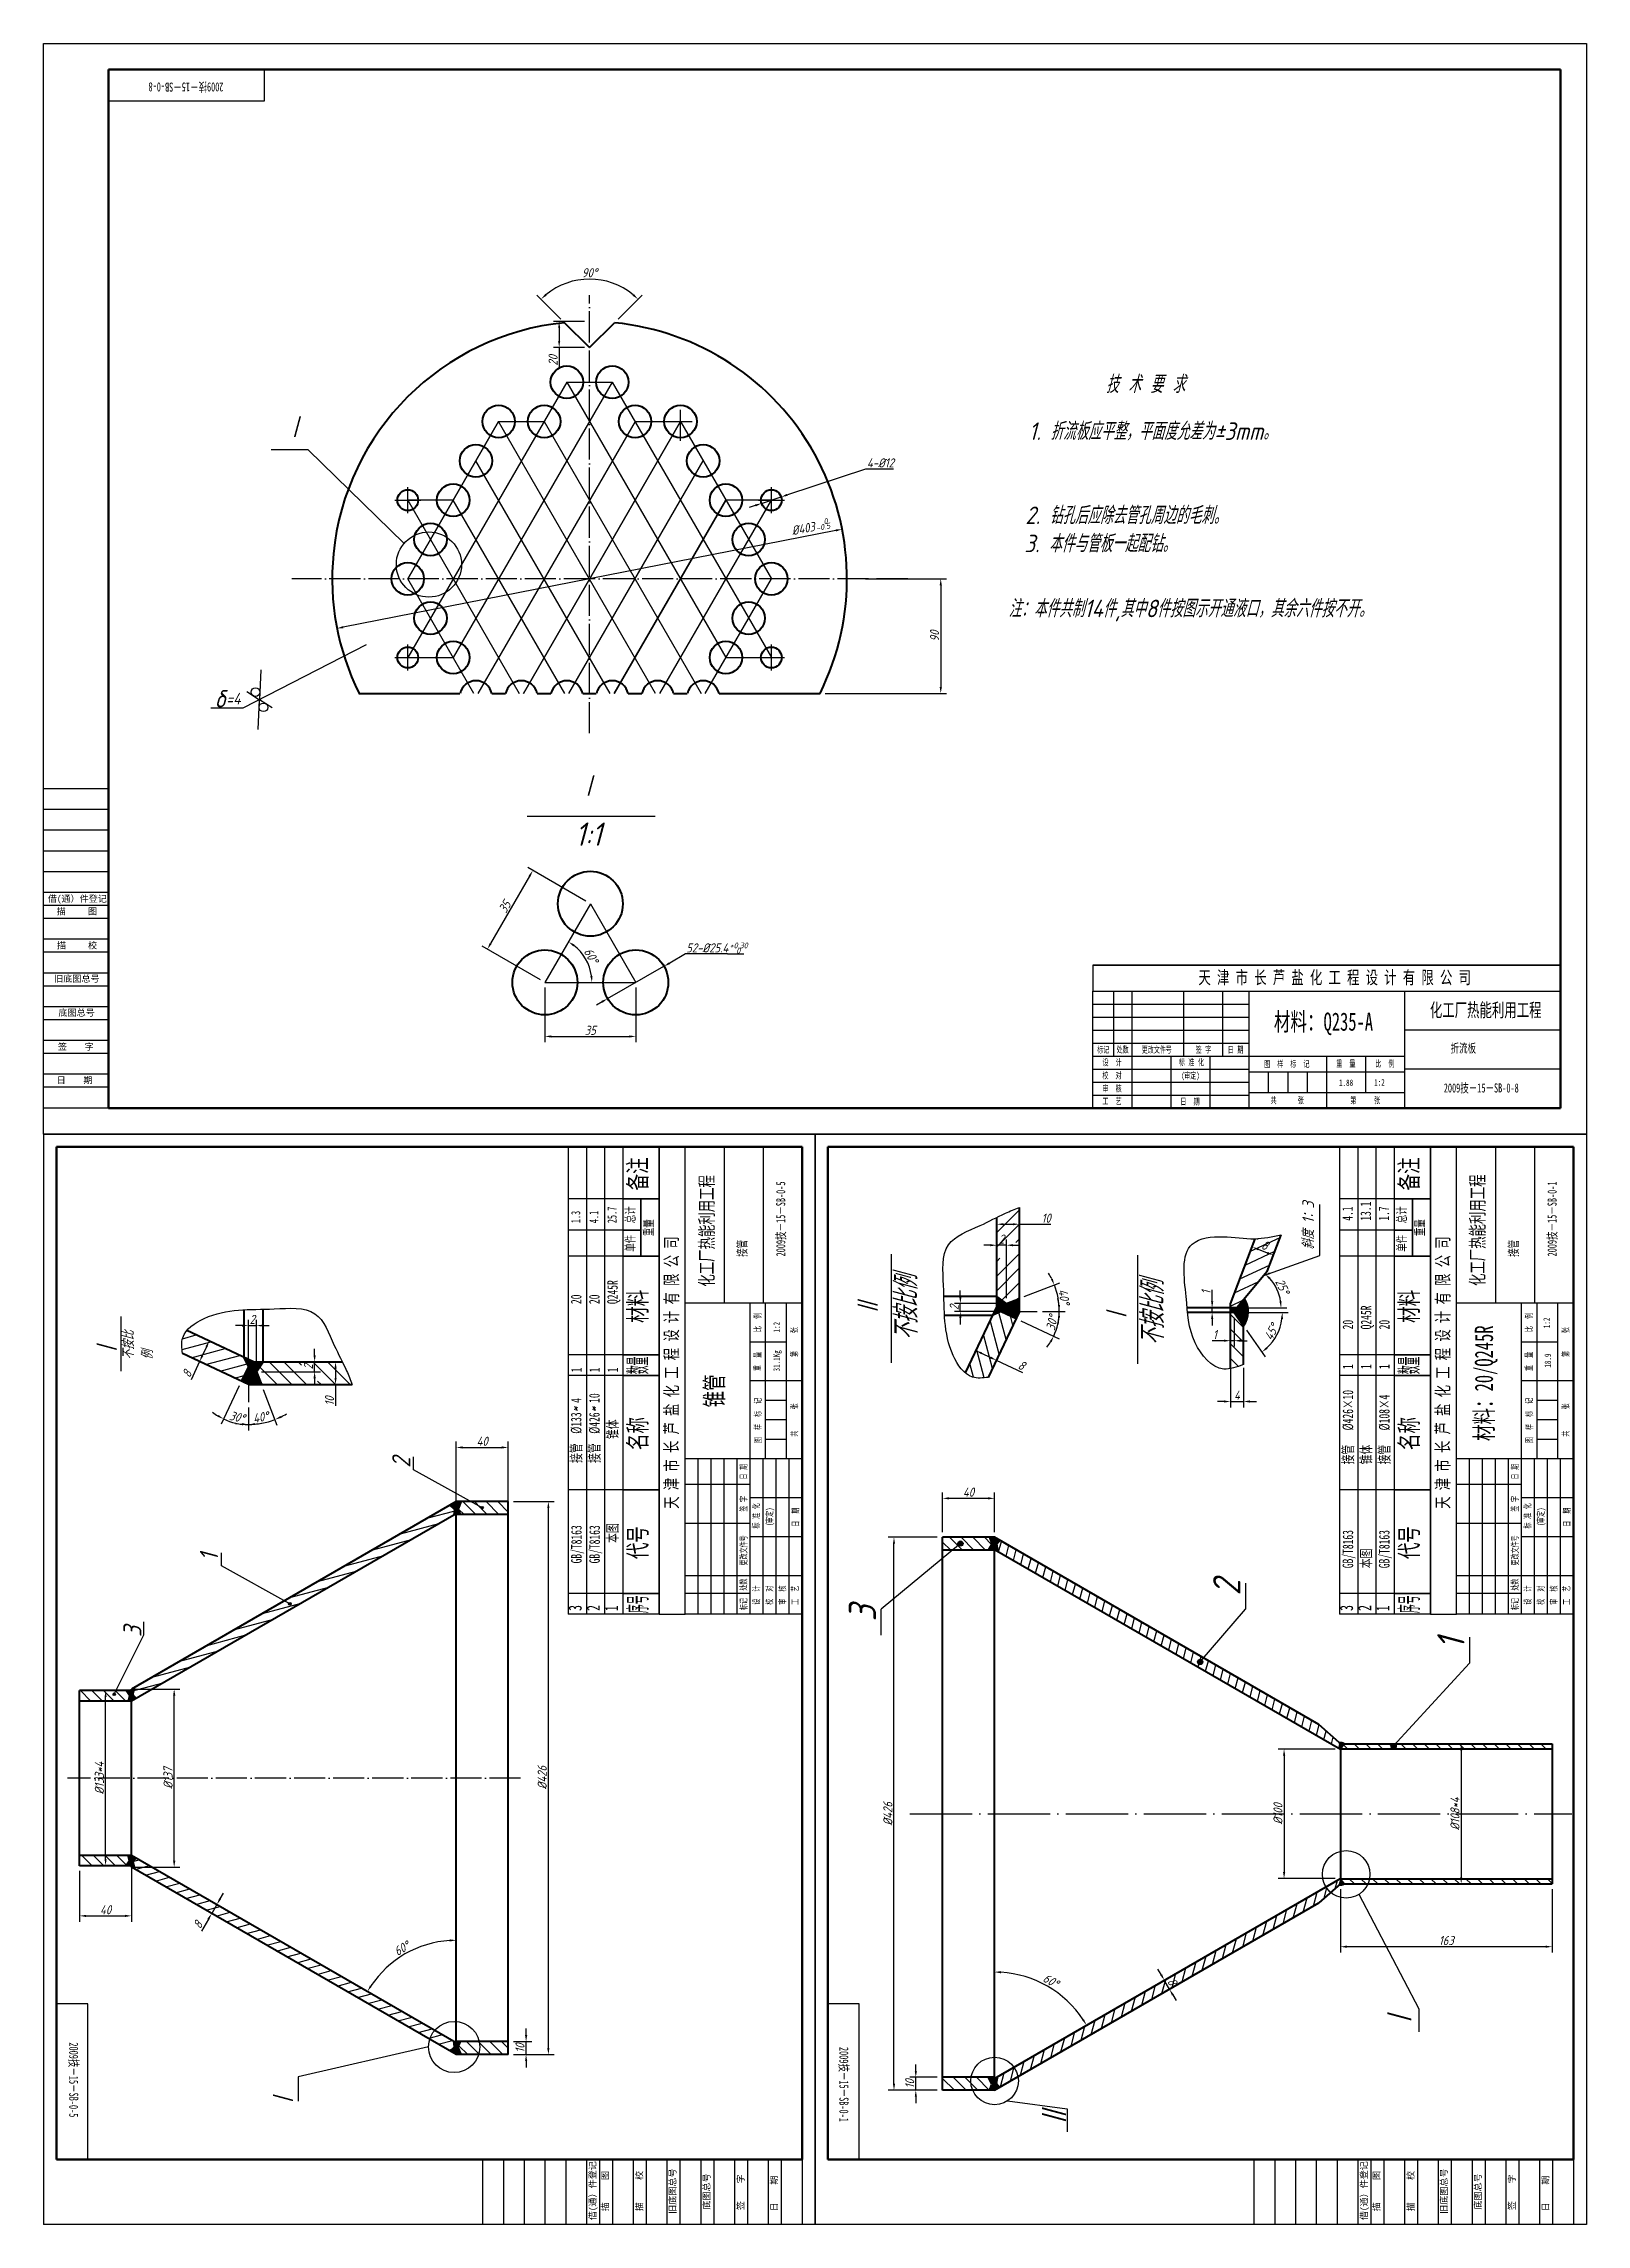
# Model space of a CAD drawing. Header units: millimetres. Extents: x 101 to 1289, y -760 to 920.
import ezdxf
from ezdxf.enums import TextEntityAlignment as Align

# ---------------------------------------------------------------- set-up
doc = ezdxf.new("R2010")
doc.units = ezdxf.units.MM
doc.linetypes.add('ACAD_ISO02W100', pattern=[15, 12, -3])
doc.linetypes.add('ACAD_ISO04W100', pattern=[30, 24, -3, 0, -3])
for name, color, linetype in [('文字', 7, 'Continuous'), ('标注', 254, 'Continuous'), ('点划线', 1, 'ACAD_ISO04W100'), ('细实线', 253, 'Continuous'), ('虚线', 2, 'ACAD_ISO02W100')]:
    doc.layers.add(name, color=color, linetype=linetype)
doc.layers.add('粗实线', color=4, linetype='Continuous', lineweight=40)
doc.styles.add('GB', font='gbeitc.shx', dxfattribs={"bigfont": 'gbcbig.shx'})
doc.styles.get("Standard").update_dxf_attribs({"font": 'SIMFANG.TTF'})
doc.styles.add('TextStyle0', font='SIMFANG.TTF', dxfattribs={"width": 0.34603})
doc.styles.add('标准', font='SIMFANG.TTF', dxfattribs={"width": 0.667})
doc.dimstyles.new('GB', dxfattribs={"dimscale": 2, "dimtxt": 3.5, "dimasz": 2.5, "dimexe": 2.25, "dimexo": 2, "dimtad": 1, "dimdec": 0, "dimtxsty": 'GB', "dimcen": 2.5, "dimadec": 0, "dimazin": 0, "dimtfac": 1, "dimtdec": 0, "dimtmove": 0, "dimatfit": 3, "dimfxl": 0, "dimarcsym": 0})
doc.dimstyles.new('GB$0', dxfattribs={"dimscale": 2, "dimtxt": 3.5, "dimasz": 2.5, "dimexe": 2.25, "dimexo": 2, "dimtad": 1, "dimdec": 0, "dimtxsty": 'GB', "dimcen": 2.5, "dimadec": 0, "dimazin": 0, "dimtfac": 1, "dimtdec": 0, "dimtmove": 0, "dimatfit": 3, "dimfxl": 0, "dimarcsym": 0})
doc.dimstyles.new('GB$2', dxfattribs={"dimscale": 2, "dimtxt": 3.5, "dimasz": 2.5, "dimexe": 2.25, "dimexo": 2, "dimtad": 1, "dimdec": 0, "dimtxsty": 'GB', "dimcen": 2.5, "dimadec": 0, "dimazin": 0, "dimtfac": 1, "dimtdec": 0, "dimtmove": 0, "dimatfit": 3, "dimfxl": 0, "dimarcsym": 0})
doc.dimstyles.new('GB$3', dxfattribs={"dimscale": 2, "dimtxt": 3.5, "dimasz": 2.5, "dimexe": 2.25, "dimexo": 2, "dimtad": 1, "dimtoh": 1, "dimdec": 0, "dimtxsty": 'GB', "dimcen": 2.5, "dimadec": 0, "dimazin": 0, "dimtfac": 1, "dimtdec": 0, "dimtmove": 0, "dimatfit": 3, "dimfxl": 0, "dimarcsym": 0})
pattern_1 = [(135, (1367.0736, -790.345), (4.49013, 4.49013), [])]

msp = doc.modelspace()

# ---------------------------------------------------------------- texts
at = {"lineweight": -3, "style": 'GB'}
for s, p in [('2. 钻孔后应除去管孔周边的毛刺。', (857.4, 549.5)), ('3. 本件与管板一起配钻。', (856.7, 527.8)), ('注：本件共制14件,其中8件按图示开通液口，其余六件按不开。', (844.3, 477.7))]:
    msp.add_text(s, height=13.5, dxfattribs=at).set_placement(p)
at = {"lineweight": -3, "width": 0.7}
msp.add_text('天 津 市 长 芦 盐 化 工 程 设 计 有 限 公 司', height=10, dxfattribs=at).set_placement((1095.6, 200.2), align=Align.MIDDLE_CENTER)
at = {"style": '标准', "width": 0.667}
msp.add_text('化工厂热能利用工程', height=10.5, dxfattribs=at).set_placement((1168.9, 169.9))
at = {"lineweight": -3, "style": '标准', "width": 0.667}
for s, p in [('标记', (912.6, 142.1)), ('设  计', (916.8, 132.3)), ('处数', (927.6, 142.2)), ('更改文件', (947, 142.1)), ('号', (965.4, 142.1)), ('标 准 化', (975.5, 132.4)), ('签 字', (988.5, 142.2)), ('日 期', (1013.2, 142.1)), ('图  样  标  记', (1041.2, 131.1)), ('重  量', (1096.8, 131.4)), ('比  例', (1126.8, 131.3)), ('校  对', (916.7, 122.2)), ('审  核', (916.8, 112.2)), ('(', (977.4, 122.2)), ('审定', (979.7, 122.2)), (')', (989, 122.2)), ('1.88', (1098.9, 116.6)), ('1:2', (1126, 116.9)), ('工  艺', (916.7, 102.4)), ('日  期', (976.8, 102.1)), ('共      张', (1046.2, 103.1)), ('第     张', (1107.6, 103.1))]:
    msp.add_text(s, height=5, dxfattribs=at).set_placement(p)
at = {"style": '标准', "width": 0.667}
for p in [(617.2, -38), (1210.8, -37.5)]:
    msp.add_text('化工厂热能利用工程', height=10.5, rotation=90, dxfattribs=at).set_placement(p)
at = {"lineweight": -3, "style": '标准', "width": 0.667}
for s, height, p in [('4.1', 8.1, (1109.5, 12.8)), ('13.1', 8.1, (1123.5, 12.8)), ('1.7', 8.1, (1137.5, 12.8)), ('Q245R', 8.1, (543.5, -51.4)), ('20', 8.1, (515.5, -51.4)), ('20', 8.1, (529.5, -51.4)), ('比  例', 5, (653.7, -73)), ('1:2', 5, (668.3, -73.3)), ('20', 8.1, (1109.8, -70.9)), ('Q245R', 8.1, (1123.8, -70.9)), ('20', 8.1, (1137.8, -70.9)), ('比  例', 5, (1247.7, -73)), ('1:2', 5, (1261.3, -70)), ('第     张', 5, (681.9, -92.2)), ('第     张', 5, (1275.9, -92.2)), ('1', 8.1, (515.7, -104)), ('1', 8.1, (529.7, -104)), ('1', 8.1, (543.7, -104)), ('重  量', 5, (653.6, -103)), ('31.1Kg', 5, (668.3, -103.3)), ('1', 8.1, (1109.8, -101.5)), ('1', 8.1, (1123.8, -101.5)), ('1', 8.1, (1137.8, -101.5)), ('重  量', 5, (1247.6, -103)), ('18.9', 5, (1262.2, -100.4)), ('接管  %%C133  4', 8.1, (515.5, -173.8)), ('接管  %%C426  10', 8.1, (529.5, -173.8)), ('图  样  标  记', 5, (653.9, -158.6)), ('共      张', 5, (681.9, -153.6)), ('接管   %%C426×10', 8.1, (1109.8, -174.9)), ('接管   %%C108×4', 8.1, (1137.8, -174.9)), ('图  样  标  记', 5, (1247.9, -158.6)), ('共      张', 5, (1275.9, -153.6)), ('锥体', 8.1, (543.5, -155.4)), ('锥体', 8.1, (1123.8, -174.9)), ('日 期', 5, (642.9, -186.6)), ('日 期', 5, (1236.9, -186.6)), ('签 字', 5, (642.8, -211.3)), ('签 字', 5, (1236.8, -211.3)), ('标 准 化', 5, (652.6, -224.3)), ('审定', 5, (662.8, -220.1)), (')', 5, (662.8, -210.8)), ('日  期', 5, (682.9, -223)), ('标 准 化', 5, (1246.6, -224.3)), ('审定', 5, (1256.8, -220.1)), (')', 5, (1256.8, -210.8)), ('日  期', 5, (1276.9, -223)), ('GB/T8163', 8.1, (515.7, -251.2)), ('GB/T8163', 8.1, (529.7, -251.2)), ('本图', 8.1, (543.5, -235.4)), ('更改文件', 5, (642.9, -252.8)), ('号', 5, (642.9, -234.3)), ('(', 5, (662.8, -222.4)), ('GB/T8163', 8.1, (1109.8, -254.9)), ('GB/T8163', 8.1, (1137.8, -254.9)), ('更改文件', 5, (1236.9, -252.8)), ('号', 5, (1236.9, -234.3)), ('(', 5, (1256.8, -222.4)), ('本图', 8.1, (1123.8, -254.9)), ('处数', 5, (642.8, -272.2)), ('处数', 5, (1236.8, -272.2)), ('3', 10, (515.7, -287.8)), ('2', 10, (529.7, -287.8)), ('1', 10, (543.7, -288)), ('标记', 5, (642.9, -287.2)), ('设  计', 5, (652.7, -283)), ('校  对', 5, (662.8, -283.1)), ('审  核', 5, (672.8, -283)), ('工  艺', 5, (682.6, -283.1)), ('3', 10, (1109.7, -287.8)), ('2', 10, (1123.7, -287.8)), ('1', 10, (1137.7, -288)), ('标记', 5, (1236.9, -287.2)), ('设  计', 5, (1246.7, -283)), ('校  对', 5, (1256.8, -283.1)), ('审  核', 5, (1266.8, -283)), ('工  艺', 5, (1276.6, -283.1))]:
    msp.add_text(s, height=height, rotation=90, dxfattribs=at).set_placement(p)
at = {"lineweight": -3, "width": 0.7}
for p in [(584.8, -104.2), (1178.8, -104.2)]:
    msp.add_text('天 津 市 长 芦 盐 化 工 程 设 计 有 限 公 司', height=10, rotation=90, dxfattribs=at).set_placement(p, align=Align.MIDDLE_CENTER)
at = {"lineweight": -3, "attachment_point": 1}
for s, insert, char_height, rotation, style in [('{\\fFangSong_GB2312|b0|i0|c134|p34;2009技－15－SB-0-8}', (239.9, 882.6), 7, 180, '标准'), ('\\fFangSong_GB2312|b0|i0|p34;备注', (551.8, 36.1), 14, 90, '标准'), ('\\fFangSong_GB2312|b0|i0|p34;备注', (1145.8, 36.1), 14, 90, '标准'), ('{\\fFangSong_GB2312|b0|i0|c134|p34;2009技－15－SB-0-5}', (665.5, -14.7), 7, 90, '标准'), ('{\\fFangSong_GB2312|b0|i0|c134|p34;2009技－15－SB-0-1}', (1259.5, -14.7), 7, 90, '标准'), ('1.3', (507.6, 10.9), 7, 90, '标准'), ('4.1', (521.6, 10.9), 7, 90, '标准'), ('25.7', (535.6, 10.9), 7, 90, '标准'), ('\\fFangSong_GB2312|b0|i0|p34;总计', (549.6, 10.9), 7, 90, '标准'), ('\\fFangSong_GB2312|b0|i0|p34;总计', (1143.6, 10.9), 7, 90, '标准'), ('\\fFangSong_GB2312|b0|i0|p34;单件', (549.6, -11.1), 7, 90, '标准'), ('\\fFangSong_GB2312|b0|i0|p34;重量', (563.6, 0.9), 7, 90, '标准'), ('\\fFangSong_GB2312|b0|i0|p34;单件', (1143.6, -11.1), 7, 90, '标准'), ('\\fFangSong_GB2312|b0|i0|p34;重量', (1157.6, 0.9), 7, 90, '标准'), ('\\fFangSong_GB2312|b0|i0|p34;材料', (551.8, -65.9), 14, 90, '标准'), ('\\fFangSong_GB2312|b0|i0|p34;材料', (1145.8, -65.9), 14, 90, '标准'), ('{\\fFangSong_GB2312|b0|i0|c134|p34;材料：}20{\\fFangSong_GB2312|b0|i0|c134|p34;/Q245R}', (1203.5, -156.9), 14, 90, '标准'), ('\\fFangSong_GB2312|b0|i0|p34;数量', (551.8, -105.4), 14, 90, 'TextStyle0'), ('\\fFangSong_GB2312|b0|i0|p34;数量', (1145.8, -105.4), 14, 90, 'TextStyle0'), ('{\\fFangSong_GB2312|b0|i0|c134|p34;锥管}', (610.8, -131), 14, 90, '标准'), ('\\fFangSong_GB2312|b0|i0|p34;名称', (551.8, -163.9), 14, 90, '标准'), ('\\fFangSong_GB2312|b0|i0|p34;名称', (1145.8, -163.9), 14, 90, '标准'), ('\\fFangSong_GB2312|b0|i0|p34;代号', (551.8, -247.9), 14, 90, '标准'), ('\\fFangSong_GB2312|b0|i0|p34;代号', (1145.8, -247.9), 14, 90, '标准'), ('\\fFangSong_GB2312|b0|i0|p34;序号', (551.8, -289.4), 14, 90, 'TextStyle0'), ('\\fFangSong_GB2312|b0|i0|p34;序号', (1145.8, -289.4), 14, 90, 'TextStyle0'), ('{\\fFangSong_GB2312|b0|i0|c134|p34;2009技－15－SB-0-5}', (128.1, -620.2), 7, 270, '标准'), ('{\\fFangSong_GB2312|b0|i0|c134|p34;2009技－15－SB-0-1}', (721.2, -623.7), 7, 270, '标准')]:
    msp.add_mtext(s, dxfattribs=dict(at, insert=insert, char_height=char_height, rotation=rotation, style=style))
at = {"lineweight": -3, "char_height": 5, "width": 1244.16, "attachment_point": 5}
for s, insert in [('\\f仿宋_GB2312|b0|i0|c134|p49;借(通）件登记', (127.4, 260.2)), ('\\f仿宋_GB2312|b0|i0|c134|p49;描     图', (127, 250.9)), ('\\f仿宋_GB2312|b0|i0|c134|p49;描     校', (127.1, 224.6)), ('\\f仿宋_GB2312|b0|i0|c134|p49;旧底图总号', (127, 199)), ('\\f仿宋_GB2312|b0|i0|c134|p49;底图总号', (126.8, 172.8)), ('签    字', (126.2, 146.6)), ('日    期', (125.2, 120.8))]:
    msp.add_mtext(s, dxfattribs=dict(at, insert=insert))
at = {"lineweight": -3, "attachment_point": 1, "style": '标准'}
for s, insert, char_height in [('{\\fFangSong_GB2312|b0|i0|c134|p34;材料：}Q235-A', (1048.8, 173.2), 14), ('{\\fFangSong_GB2312|b0|i0|c134|p34;2009技－15－SB-0-8}', (1179.6, 118.6), 7)]:
    msp.add_mtext(s, dxfattribs=dict(at, insert=insert, char_height=char_height))
at = {"char_height": 7, "attachment_point": 1, "rotation": 90, "style": '标准'}
for insert in [(635.7, -15), (1229.7, -15)]:
    msp.add_mtext('{\\fFangSong_GB2312|b0|i0|c134|p34;接管}', dxfattribs=dict(at, insert=insert))
at = {"lineweight": -3, "char_height": 5, "width": 1244.16, "attachment_point": 5, "rotation": 90}
for s, insert in [('\\f仿宋_GB2312|b0|i0|c134|p49;借(通）件登记', (524.8, -734.4)), ('\\f仿宋_GB2312|b0|i0|c134|p49;描     图', (534.1, -734.8)), ('\\f仿宋_GB2312|b0|i0|c134|p49;描     校', (560.4, -734.7)), ('\\f仿宋_GB2312|b0|i0|c134|p49;旧底图总号', (586, -734.8)), ('\\f仿宋_GB2312|b0|i0|c134|p49;底图总号', (612.2, -735)), ('\\f仿宋_GB2312|b0|i0|c134|p49;借(通）件登记', (1118.8, -734.4)), ('\\f仿宋_GB2312|b0|i0|c134|p49;描     图', (1128.1, -734.8)), ('\\f仿宋_GB2312|b0|i0|c134|p49;描     校', (1154.4, -734.7)), ('\\f仿宋_GB2312|b0|i0|c134|p49;旧底图总号', (1180, -734.8)), ('\\f仿宋_GB2312|b0|i0|c134|p49;底图总号', (1206.2, -735)), ('签    字', (638.4, -735.6)), ('日    期', (664.2, -736.6)), ('签    字', (1232.4, -735.6)), ('日    期', (1258.2, -736.6))]:
    msp.add_mtext(s, dxfattribs=dict(at, insert=insert))
at = {"layer": '文字', "style": 'GB'}
for s, p in [('Ⅰ', (520.4, 338.5)), ('1:1', (520.9, 301.6))]:
    msp.add_text(s, height=18, dxfattribs=at).set_placement(p, align=Align.CENTER)
at = {"layer": '标注', "style": 'GB'}
for s, height, p in [('技 术 要 求', 13.5, (949.8, 650.4)), ('Ⅰ', 18, (294.3, 614.9))]:
    msp.add_text(s, height=height, dxfattribs=at).set_placement(p, align=Align.CENTER)
msp.add_text('1. 折流板应平整，平面度允差为±3mm。', height=13.5, dxfattribs=at).set_placement((860.1, 614.3))
for s, insert, char_height, width, attachment_point, rotation in [('-0.5', (695.8, 548.4), 4.5, 11.178, 1, 11.3227), ('  0', (695.7, 552.4), 4.5, 21.784, 1, 11.3227), ('斜度 1：3', (1070.7, -9.4), 9, 37.951, 1, 90), ('不按比例', (756.9, -79.2), 17.5, 51.892, 1, 90), ('不按比例', (946.7, -83.3), 17.5, 51.892, 1, 90), ('Ⅱ', (727.9, -60.8), 17.5, 24, 1, 90), ('不按比例', (162.3, -94.2), 8.75, 25.946, 1, 90), ('Ⅰ', (918.1, -49.4), 17.5, 24, 7, 270), ('Ⅰ', (140.5, -75.3), 17.5, 24, 7, 270), ('2', (369.8, -169.4), 14, 19.2, 3, 90), ('1', (221.7, -243.4), 14, 19.2, 3, 90), ('2', (1023, -275.9), 21, 28.8, 7, 90), ('3', (742.4, -295.9), 21, 28.8, 7, 90), ('3', (176.8, -299.5), 14, 19.2, 9, 90), ('1', (1195.6, -317.5), 21, 28.8, 7, 90), ('Ⅰ', (1156.7, -610.7), 21, 28.8, 7, 90), ('Ⅱ', (890.7, -686.1), 21, 28.8, 7, 90)]:
    msp.add_mtext(s, dxfattribs=dict(at, insert=insert, char_height=char_height, width=width, attachment_point=attachment_point, rotation=rotation))
at = {"layer": '标注', "attachment_point": 1, "style": 'GB'}
for s, insert, char_height, width in [('δ', (233.1, 421.7), 13.5, 39.71), ('=4', (242.1, 419.5), 9, 23.176), ('+0.30', (629.6, 227.1), 4.5, 11.178), ('  0', (628.9, 223.1), 4.5, 11.178)]:
    msp.add_mtext(s, dxfattribs=dict(at, insert=insert, char_height=char_height, width=width))
at = {"layer": '细实线', "insert": (276.3, -654), "char_height": 17.5, "width": 24, "attachment_point": 7, "rotation": 270, "style": 'GB'}
msp.add_mtext('Ⅰ', dxfattribs=at)
at = {"layer": '虚线', "char_height": 8, "width": 51.145, "attachment_point": 1, "rotation": 90, "style": 'GB'}
for insert in [(506.5, -135), (520.5, -135)]:
    msp.add_mtext('*', dxfattribs=dict(at, insert=insert))

# ---------------------------------------------------------------- blocks, each defined once
blk = doc.blocks.new('CAXBLOCK183')
at = {"insert": (6810, -5001), "char_height": 70, "attachment_point": 1, "style": '标准'}
blk.add_mtext('{\\fFangSong_GB2312|b0|i0|c134|p34;折流板}', dxfattribs=at)
blk = doc.blocks.new('*D9')
at = {"layer": '标注', "color": 0, "lineweight": -2}
blk.add_arc((487.4, 196.4), 36.2, 7.928, 52.072, dxfattribs=at)
at = {"layer": '标注', "color": 0}
for points in [[(509.2, 224.2), (510.1, 225.6), (505.5, 227.7)], [(524.1, 201.4), (522.4, 201.3), (523.6, 196.4)]]:
    blk.add_solid(points, dxfattribs=at)
at = {"layer": '标注', "color": 0, "insert": (523, 216.9), "char_height": 7, "attachment_point": 5, "rotation": 300, "style": 'GB'}
blk.add_mtext('60°', dxfattribs=at)
blk = doc.blocks.new('*D3')
at = {"layer": '标注', "color": 0, "lineweight": -2}
for p, q in [((487.4, 192.4), (487.4, 150.3)), ((557.4, 192.4), (557.4, 150.3)), ((492.4, 154.8), (552.4, 154.8))]:
    blk.add_line(p, q, dxfattribs=at)
at = {"layer": '标注', "color": 0}
for points in [[(492.4, 155.6), (492.4, 153.9), (487.4, 154.8)], [(552.4, 155.6), (552.4, 153.9), (557.4, 154.8)]]:
    blk.add_solid(points, dxfattribs=at)
at = {"layer": '标注', "color": 0, "insert": (522.4, 159.5), "char_height": 7, "attachment_point": 5, "style": 'GB'}
blk.add_mtext('35', dxfattribs=at)
blk = doc.blocks.new('*D2')
at = {"layer": '标注', "color": 0, "lineweight": -2}
for p, q in [((475.6, 278.2), (445.6, 226.3)), ((519, 259), (474.2, 284.8)), ((484, 198.4), (439.2, 224.2))]:
    blk.add_line(p, q, dxfattribs=at)
at = {"layer": '标注', "color": 0}
for points in [[(474.9, 278.7), (476.3, 277.8), (478.1, 282.6)], [(444.9, 226.7), (446.3, 225.9), (443.1, 222)]]:
    blk.add_solid(points, dxfattribs=at)
at = {"layer": '标注', "color": 0, "insert": (456.5, 254.6), "char_height": 7, "attachment_point": 5, "rotation": 60, "style": 'GB'}
blk.add_mtext('35', dxfattribs=at)
blk = doc.blocks.new('*D4')
at = {"layer": '标注', "color": 0, "lineweight": -2}
for p, q in [((734.4, 591.8), (674.1, 572)), ((755.9, 591.8), (734.4, 591.8)), ((649.4, 563.8), (644.7, 562.3)), ((654.2, 565.4), (669.4, 570.4))]:
    blk.add_line(p, q, dxfattribs=at)
at = {"layer": '标注', "color": 0}
for points in [[(673.8, 572.8), (674.4, 571.2), (669.4, 570.4)], [(649.1, 564.6), (649.7, 563), (654.2, 565.4)]]:
    blk.add_solid(points, dxfattribs=at)
at = {"layer": '标注', "color": 0, "insert": (745.8, 596.6), "char_height": 7, "attachment_point": 5, "style": 'GB'}
blk.add_mtext('4-%%C12', dxfattribs=at)
blk = doc.blocks.new('*D5')
at = {"layer": '标注', "color": 0, "lineweight": -2}
for p, q in [((499.7, 707.4), (481.2, 725.9)), ((543.8, 707.4), (562.3, 725.9))]:
    blk.add_line(p, q, dxfattribs=at)
blk.add_arc((521.8, 685.4), 52.8, 50.4271, 129.5729, dxfattribs=at)
at = {"layer": '标注', "color": 0}
for points in [[(488.7, 725.5), (487.6, 726.7), (484.4, 722.7)], [(556, 726.7), (554.8, 725.5), (559.1, 722.7)]]:
    blk.add_solid(points, dxfattribs=at)
at = {"layer": '标注', "color": 0, "insert": (521.8, 743.1), "char_height": 7, "attachment_point": 5, "style": 'GB'}
blk.add_mtext('90°', dxfattribs=at)
blk = doc.blocks.new('*D6')
at = {"layer": '标注', "color": 0, "lineweight": -2}
for p, q in [((517.8, 705.5), (493.9, 705.5)), ((498.4, 700.5), (498.4, 690.5)), ((517.9, 685.5), (493.9, 685.5)), ((498.4, 685.5), (498.4, 670.7))]:
    blk.add_line(p, q, dxfattribs=at)
at = {"layer": '标注', "color": 0}
for points in [[(497.6, 700.5), (499.2, 700.5), (498.4, 705.5)], [(497.6, 690.5), (499.2, 690.5), (498.4, 685.5)]]:
    blk.add_solid(points, dxfattribs=at)
at = {"layer": '标注', "color": 0, "insert": (493.7, 675.6), "char_height": 7, "attachment_point": 5, "rotation": 90, "style": 'GB'}
blk.add_mtext('20', dxfattribs=at)
blk = doc.blocks.new('*D7')
at = {"layer": '标注', "color": 0, "lineweight": -2}
for p, q in [((734.2, 507.3), (796.7, 507.3)), ((792.2, 502.3), (792.2, 424)), ((703.3, 419), (796.7, 419))]:
    blk.add_line(p, q, dxfattribs=at)
at = {"layer": '标注', "color": 0}
for points in [[(791.4, 502.3), (793.1, 502.3), (792.2, 507.3)], [(791.4, 424), (793.1, 424), (792.2, 419)]]:
    blk.add_solid(points, dxfattribs=at)
at = {"layer": '标注', "color": 0, "insert": (787.5, 463.2), "char_height": 7, "attachment_point": 5, "rotation": 90, "style": 'GB'}
blk.add_mtext('90', dxfattribs=at)
blk = doc.blocks.new('*D8')
at = {"layer": '标注', "color": 0, "lineweight": -2}
for p, q in [((535.7, 183.9), (579.1, 208.8)), ((595.6, 218.3), (583.5, 211.3)), ((628, 218.3), (595.6, 218.3)), ((531.4, 181.4), (527.1, 178.9))]:
    blk.add_line(p, q, dxfattribs=at)
at = {"layer": '标注', "color": 0}
for points in [[(583, 212), (583.9, 210.5), (579.1, 208.8)], [(531, 182.2), (531.8, 180.7), (535.7, 183.9)]]:
    blk.add_solid(points, dxfattribs=at)
at = {"layer": '标注', "color": 0, "insert": (612.4, 223), "char_height": 7, "attachment_point": 5, "style": 'GB'}
blk.add_mtext('52-%%C25.4', dxfattribs=at)
blk = doc.blocks.new('*D10')
at = {"layer": '标注', "color": 0, "lineweight": -2}
blk.add_line((711.4, 544.5), (332.1, 470.1), dxfattribs=at)
at = {"layer": '标注', "color": 0}
for points in [[(711.2, 545.3), (711.5, 543.7), (716.3, 545.5)], [(332, 470.9), (332.3, 469.2), (327.2, 469.1)]]:
    blk.add_solid(points, dxfattribs=at)
at = {"layer": '标注', "color": 0, "insert": (686.3, 546), "char_height": 7, "attachment_point": 5, "rotation": 11.1061, "style": 'GB'}
blk.add_mtext('%%C403', dxfattribs=at)
blk = doc.blocks.new('*D14')
at = {"layer": '标注', "color": 0, "lineweight": -2}
for p, q in [((789.6, -231.1), (751.7, -231.1)), ((756.2, -652.1), (756.2, -236.1)), ((789.6, -657.1), (751.7, -657.1))]:
    blk.add_line(p, q, dxfattribs=at)
at = {"layer": '标注', "color": 0}
for points in [[(755.4, -236.1), (757.1, -236.1), (756.2, -231.1)], [(755.4, -652.1), (757.1, -652.1), (756.2, -657.1)]]:
    blk.add_solid(points, dxfattribs=at)
at = {"layer": '标注', "color": 0, "insert": (751.5, -444.1), "char_height": 7, "attachment_point": 5, "rotation": 90, "style": 'GB'}
blk.add_mtext('%%C426', dxfattribs=at)
blk = doc.blocks.new('*D15')
at = {"layer": '标注', "color": 0, "lineweight": -2}
for p, q in [((773, -642.1), (773, -637.1)), ((789.6, -647.1), (768.5, -647.1)), ((773, -657.1), (773, -647.1)), ((789.6, -657.1), (768.5, -657.1)), ((773, -662.1), (773, -667.1))]:
    blk.add_line(p, q, dxfattribs=at)
at = {"layer": '标注', "color": 0}
for points in [[(772.2, -642.1), (773.9, -642.1), (773, -647.1)], [(772.2, -662.1), (773.9, -662.1), (773, -657.1)]]:
    blk.add_solid(points, dxfattribs=at)
at = {"layer": '标注', "color": 0, "insert": (768.3, -652.1), "char_height": 7, "attachment_point": 5, "rotation": 90, "style": 'GB'}
blk.add_mtext('10', dxfattribs=at)
blk = doc.blocks.new('*D16')
at = {"layer": '标注', "color": 0, "lineweight": -2}
for p, q in [((1096, -394.2), (1052.1, -394.2)), ((1056.6, -399.2), (1056.6, -489)), ((1096, -494), (1052.1, -494))]:
    blk.add_line(p, q, dxfattribs=at)
at = {"layer": '标注', "color": 0}
for points in [[(1055.8, -399.2), (1057.5, -399.2), (1056.6, -394.2)], [(1055.8, -489), (1057.5, -489), (1056.6, -494)]]:
    blk.add_solid(points, dxfattribs=at)
at = {"layer": '标注', "color": 0, "insert": (1051.9, -444.1), "char_height": 7, "attachment_point": 5, "rotation": 90, "style": 'GB'}
blk.add_mtext('%%C100', dxfattribs=at)
blk = doc.blocks.new('*D11')
at = {"layer": '标注', "color": 0, "lineweight": -2}
for p, q in [((1193, -395.1), (1193, -493.1)), ((1197, -390.1), (1197.5, -390.1)), ((1189, -498.1), (1188.5, -498.1))]:
    blk.add_line(p, q, dxfattribs=at)
at = {"layer": '标注', "color": 0}
for points in [[(1192.2, -395.1), (1193.8, -395.1), (1193, -390.1)], [(1192.2, -493.1), (1193.8, -493.1), (1193, -498.1)]]:
    blk.add_solid(points, dxfattribs=at)
at = {"layer": '标注', "color": 0, "insert": (1188.2, -444.1), "char_height": 7, "attachment_point": 5, "rotation": 90, "style": 'GB'}
blk.add_mtext('%%C108*4', dxfattribs=at)
blk = doc.blocks.new('*D17')
at = {"layer": '标注', "color": 0, "lineweight": -2}
for p, q in [((1100, -502.1), (1100, -551)), ((1263, -502.1), (1263, -551)), ((1258, -546.5), (1105, -546.5))]:
    blk.add_line(p, q, dxfattribs=at)
at = {"layer": '标注', "color": 0}
for points in [[(1105, -545.6), (1105, -547.3), (1100, -546.5)], [(1258, -545.6), (1258, -547.3), (1263, -546.5)]]:
    blk.add_solid(points, dxfattribs=at)
at = {"layer": '标注', "color": 0, "insert": (1181.5, -541.7), "char_height": 7, "attachment_point": 5, "style": 'GB'}
blk.add_mtext('163', dxfattribs=at)
blk = doc.blocks.new('*D18')
at = {"layer": '标注', "color": 0, "lineweight": -2}
blk.add_arc((833.6, -647.9), 81.9, 33.4997, 86.5003, dxfattribs=at)
at = {"layer": '标注', "color": 0}
for points in [[(838.5, -567), (838.6, -565.3), (833.6, -566)], [(902.5, -602.3), (901.1, -603.1), (904.5, -606.9)]]:
    blk.add_solid(points, dxfattribs=at)
at = {"layer": '标注', "color": 0, "insert": (877, -572.7), "char_height": 7, "attachment_point": 5, "rotation": 330, "style": 'GB'}
blk.add_mtext('60°', dxfattribs=at)
blk = doc.blocks.new('*D19')
at = {"layer": '标注', "color": 0, "lineweight": -2}
for p, q in [((823.3, -78.6), (817.3, -91.3)), ((823.7, -89.3), (830.5, -92.5)), ((839.1, -86.1), (833.1, -98.7)), ((835, -94.7), (855.1, -104.1))]:
    blk.add_line(p, q, dxfattribs=at)
at = {"layer": '标注', "color": 0}
for points in [[(824.1, -88.6), (823.4, -90.1), (819.2, -87.2)], [(830.9, -91.8), (830.2, -93.3), (835, -94.7)]]:
    blk.add_solid(points, dxfattribs=at)
at = {"layer": '标注', "color": 0, "insert": (854.5, -98.6), "char_height": 7, "attachment_point": 5, "rotation": 334.7925, "style": 'GB'}
blk.add_mtext('8', dxfattribs=at)
blk = doc.blocks.new('*D20')
at = {"layer": '标注', "color": 0, "lineweight": -2}
for p, q in [((835.3, -13), (835.3, 14.6)), ((840.3, 10.1), (847.8, 10.1)), ((852.8, 14.1), (852.8, 14.6)), ((852.8, 10.1), (877.1, 10.1))]:
    blk.add_line(p, q, dxfattribs=at)
at = {"layer": '标注', "color": 0}
for points in [[(840.3, 10.9), (840.3, 9.3), (835.3, 10.1)], [(847.8, 10.9), (847.8, 9.3), (852.8, 10.1)]]:
    blk.add_solid(points, dxfattribs=at)
at = {"layer": '标注', "color": 0, "insert": (873.4, 14.8), "char_height": 7, "attachment_point": 5, "style": 'GB'}
blk.add_mtext('10', dxfattribs=at)
blk = doc.blocks.new('*D21')
at = {"layer": '标注', "color": 0, "lineweight": -2}
for p, q in [((853.8, -64.2), (883.3, -78.1)), ((870.5, -57), (888, -57))]:
    blk.add_line(p, q, dxfattribs=at)
for start, end in [(6.3754, 12.7507), (334.7925, 360), (322.0418, 328.4171)]:
    blk.add_arc((838.5, -57), 45, start, end, dxfattribs=at)
at = {"layer": '标注', "color": 0}
for points in [[(884.1, -52), (882.4, -52.1), (883.5, -57)], [(876.1, -80.2), (877.6, -80.9), (879.2, -76.1)]]:
    blk.add_solid(points, dxfattribs=at)
at = {"layer": '标注', "color": 0, "insert": (877.8, -65.8), "char_height": 7, "attachment_point": 5, "rotation": 77.3962, "style": 'GB'}
blk.add_mtext('30%%D', dxfattribs=at)
blk = doc.blocks.new('*D22')
at = {"layer": '标注', "color": 0, "lineweight": -2}
for p, q in [((856.5, -45.6), (883.9, -35.1)), ((870.5, -57), (888, -57))]:
    blk.add_line(p, q, dxfattribs=at)
for start, end in [(26.118, 31.1829), (0, 21.0531), (349.8703, 354.9351)]:
    blk.add_arc((826.9, -57), 56.6, start, end, dxfattribs=at)
at = {"layer": '标注', "color": 0}
for points in [[(878.5, -31.8), (877, -32.4), (879.7, -36.7)], [(882.5, -62), (884.1, -62), (883.5, -57)]]:
    blk.add_solid(points, dxfattribs=at)
at = {"layer": '标注', "color": 0, "insert": (887.2, -45.8), "char_height": 7, "attachment_point": 5, "rotation": 280.5266, "style": 'GB'}
blk.add_mtext('40%%D', dxfattribs=at)
blk = doc.blocks.new('*D23')
at = {"layer": '标注', "color": 0, "lineweight": -2}
for p, q in [((807.3, -45.9), (807.3, -40.9)), ((838.8, -50.9), (802.8, -50.9)), ((834.7, -57.1), (802.8, -57.1)), ((807.3, -57.1), (807.3, -50.9)), ((807.3, -62.1), (807.3, -67.1))]:
    blk.add_line(p, q, dxfattribs=at)
at = {"layer": '标注', "color": 0}
for points in [[(806.5, -45.9), (808.2, -45.9), (807.3, -50.9)], [(806.5, -62.1), (808.2, -62.1), (807.3, -57.1)]]:
    blk.add_solid(points, dxfattribs=at)
at = {"layer": '标注', "color": 0, "insert": (802.6, -54), "char_height": 7, "attachment_point": 5, "rotation": 90, "style": 'GB'}
blk.add_mtext('2', dxfattribs=at)
blk = doc.blocks.new('*D24')
at = {"layer": '标注', "color": 0, "lineweight": -2}
for p, q in [((830.3, -6.1), (825.3, -6.1)), ((835.3, -41.7), (835.3, -1.6)), ((842.8, -6.1), (835.3, -6.1)), ((842.8, -46.9), (842.8, -1.6)), ((847.8, -6.1), (852.8, -6.1))]:
    blk.add_line(p, q, dxfattribs=at)
at = {"layer": '标注', "color": 0}
for points in [[(830.3, -5.2), (830.3, -6.9), (835.3, -6.1)], [(847.8, -5.2), (847.8, -6.9), (842.8, -6.1)]]:
    blk.add_solid(points, dxfattribs=at)
at = {"layer": '标注', "color": 0, "insert": (839.1, -1.3), "char_height": 7, "attachment_point": 5, "style": 'GB'}
blk.add_mtext('2', dxfattribs=at)
blk = doc.blocks.new('*D25')
at = {"layer": '标注', "color": 0, "lineweight": -2}
for p, q in [((1022.1, -57.9), (1059.8, -57.9)), ((1027.6, -71.4), (1042.1, -92.1))]:
    blk.add_line(p, q, dxfattribs=at)
blk.add_arc((1018.1, -57.9), 37.2, 312.7456, 352.2865, dxfattribs=at)
at = {"layer": '标注', "color": 0}
for points in [[(1054.1, -62.9), (1055.8, -63), (1055.3, -57.9)], [(1043.9, -85.9), (1042.9, -84.6), (1039.5, -88.4)]]:
    blk.add_solid(points, dxfattribs=at)
at = {"layer": '标注', "color": 0, "insert": (1046.9, -72.9), "char_height": 7, "attachment_point": 5, "rotation": 62.5161, "style": 'GB'}
blk.add_mtext('45%%D', dxfattribs=at)
blk = doc.blocks.new('*D26')
at = {"layer": '标注', "color": 0, "lineweight": -2}
blk.add_line((1024.2, -54.4), (1058.8, -54.4), dxfattribs=at)
blk.add_arc((1020.2, -54.4), 34.1, 8.4129, 41.9333, dxfattribs=at)
at = {"layer": '标注', "color": 0}
for points in [[(1045, -32.2), (1046.1, -31), (1041.9, -28.2)], [(1054.7, -49.3), (1053.1, -49.5), (1054.3, -54.4)]]:
    blk.add_solid(points, dxfattribs=at)
at = {"layer": '标注', "color": 0, "insert": (1055.3, -37.9), "char_height": 7, "attachment_point": 5, "rotation": 295.1731, "style": 'GB'}
blk.add_mtext('25%%D', dxfattribs=at)
blk = doc.blocks.new('*D12')
at = {"layer": '标注', "color": 0, "lineweight": -2}
for p, q in [((1015.3, -61.9), (1015.3, -84.1)), ((1018.1, -61.9), (1018.1, -84.1)), ((1010.3, -79.6), (1001.3, -79.6)), ((1018.1, -79.6), (1015.3, -79.6)), ((1023.1, -79.6), (1028.1, -79.6))]:
    blk.add_line(p, q, dxfattribs=at)
at = {"layer": '标注', "color": 0}
for points in [[(1010.3, -78.8), (1010.3, -80.5), (1015.3, -79.6)], [(1023.1, -78.8), (1023.1, -80.5), (1018.1, -79.6)]]:
    blk.add_solid(points, dxfattribs=at)
at = {"layer": '标注', "color": 0, "insert": (1003.3, -74.9), "char_height": 7, "attachment_point": 5, "style": 'GB'}
blk.add_mtext('1', dxfattribs=at)
blk = doc.blocks.new('*D27')
at = {"layer": '标注', "color": 0, "lineweight": -2}
for p, q in [((1001.2, -49.4), (1001.2, -40.4)), ((1001.2, -57.9), (1001.2, -54.4)), ((1001.2, -62.9), (1001.2, -67.9)), ((1004.6, -54.4), (1005.7, -54.4)), ((1004.6, -57.9), (1005.7, -57.9))]:
    blk.add_line(p, q, dxfattribs=at)
at = {"layer": '标注', "color": 0}
for points in [[(1000.4, -49.4), (1002.1, -49.4), (1001.2, -54.4)], [(1000.4, -62.9), (1002.1, -62.9), (1001.2, -57.9)]]:
    blk.add_solid(points, dxfattribs=at)
at = {"layer": '标注', "color": 0, "insert": (996.5, -42.4), "char_height": 7, "attachment_point": 5, "rotation": 90, "style": 'GB'}
blk.add_mtext('1', dxfattribs=at)
blk = doc.blocks.new('*D28')
at = {"layer": '标注', "color": 0, "lineweight": -2}
for p, q in [((1033.4, -3.8), (1033.6, -3.2)), ((1036.7, -9.2), (1043.7, -11.9)), ((1049.7, -10), (1049.9, -9.5))]:
    blk.add_line(p, q, dxfattribs=at)
at = {"layer": '标注', "color": 0}
for points in [[(1037, -8.5), (1036.4, -10), (1032, -7.4)], [(1044, -11.1), (1043.4, -12.7), (1048.3, -13.7)]]:
    blk.add_solid(points, dxfattribs=at)
at = {"layer": '标注', "color": 0, "insert": (1041.9, -6.1), "char_height": 7, "attachment_point": 5, "rotation": 339.0893, "style": 'GB'}
blk.add_mtext('8', dxfattribs=at)
blk = doc.blocks.new('*D29')
at = {"layer": '标注', "color": 0, "lineweight": -2}
for p, q in [((1015.3, -100.5), (1015.3, -131)), ((1025.3, -100.5), (1025.3, -131)), ((1010.3, -126.5), (1005.3, -126.5)), ((1015.3, -126.5), (1025.3, -126.5)), ((1030.3, -126.5), (1035.3, -126.5))]:
    blk.add_line(p, q, dxfattribs=at)
at = {"layer": '标注', "color": 0}
for points in [[(1010.3, -125.6), (1010.3, -127.3), (1015.3, -126.5)], [(1030.3, -125.6), (1030.3, -127.3), (1025.3, -126.5)]]:
    blk.add_solid(points, dxfattribs=at)
at = {"layer": '标注', "color": 0, "insert": (1020.3, -121.7), "char_height": 7, "attachment_point": 5, "style": 'GB'}
blk.add_mtext('4', dxfattribs=at)
blk = doc.blocks.new('*D30')
at = {"layer": '标注', "color": 0, "lineweight": -2}
for p, q in [((793.6, -227.1), (793.6, -196.6)), ((828.6, -201.1), (798.6, -201.1)), ((833.6, -227.1), (833.6, -196.6))]:
    blk.add_line(p, q, dxfattribs=at)
at = {"layer": '标注', "color": 0}
for points in [[(798.6, -200.2), (798.6, -201.9), (793.6, -201.1)], [(828.6, -200.2), (828.6, -201.9), (833.6, -201.1)]]:
    blk.add_solid(points, dxfattribs=at)
at = {"layer": '标注', "color": 0, "insert": (813.6, -196.3), "char_height": 7, "attachment_point": 5, "style": 'GB'}
blk.add_mtext('40', dxfattribs=at)
blk = doc.blocks.new('*D13')
at = {"layer": '标注', "color": 0, "lineweight": -2}
for p, q in [((961.9, -568), (959.4, -563.7)), ((966.6, -571), (968.3, -570.1)), ((968.4, -579.3), (964.4, -572.3)), ((970.6, -578), (972.3, -577)), ((970.9, -583.6), (973.4, -587.9))]:
    blk.add_line(p, q, dxfattribs=at)
at = {"layer": '标注', "color": 0}
for points in [[(962.7, -567.6), (961.2, -568.4), (964.4, -572.3)], [(971.7, -583.2), (970.2, -584), (968.4, -579.3)]]:
    blk.add_solid(points, dxfattribs=at)
at = {"layer": '标注', "color": 0, "insert": (970.5, -573.4), "char_height": 7, "attachment_point": 5, "rotation": 300, "style": 'GB'}
blk.add_mtext('8', dxfattribs=at)
blk = doc.blocks.new('*D32')
at = {"layer": '标注', "color": 0, "lineweight": -2}
for p, q in [((237.5, -83.9), (224.8, -78)), ((221.5, -95.7), (214.9, -109.7)), ((230.1, -99.8), (217.4, -93.8)), ((226.8, -84.4), (223.6, -91.2))]:
    blk.add_line(p, q, dxfattribs=at)
at = {"layer": '标注', "color": 0}
for points in [[(226, -84), (227.5, -84.7), (228.9, -79.9)], [(222.8, -90.8), (224.3, -91.5), (221.5, -95.7)]]:
    blk.add_solid(points, dxfattribs=at)
at = {"layer": '标注', "color": 0, "insert": (211.8, -105.1), "char_height": 7, "attachment_point": 5, "rotation": 64.7925, "style": 'GB'}
blk.add_mtext('8', dxfattribs=at)
blk = doc.blocks.new('*D33')
at = {"layer": '标注', "color": 0, "lineweight": -2}
for p, q in [((303.1, -95.9), (330.7, -95.9)), ((322.2, -113.4), (321.7, -113.4)), ((326.2, -100.9), (326.2, -108.4)), ((326.2, -113.4), (326.2, -129.8))]:
    blk.add_line(p, q, dxfattribs=at)
at = {"layer": '标注', "color": 0}
for points in [[(325.4, -100.9), (327, -100.9), (326.2, -95.9)], [(325.4, -108.4), (327, -108.4), (326.2, -113.4)]]:
    blk.add_solid(points, dxfattribs=at)
at = {"layer": '标注', "color": 0, "insert": (321.5, -126.1), "char_height": 7, "attachment_point": 5, "rotation": 90, "style": 'GB'}
blk.add_mtext('10', dxfattribs=at)
blk = doc.blocks.new('*D34')
at = {"layer": '标注', "color": 0, "lineweight": -2}
for p, q in [((251.9, -114.5), (238.1, -144)), ((259.1, -131.1), (259.1, -148.7))]:
    blk.add_line(p, q, dxfattribs=at)
for start, end in [(232.0418, 238.4171), (244.7925, 270), (276.3754, 282.7507)]:
    blk.add_arc((259.1, -99.2), 45, start, end, dxfattribs=at)
at = {"layer": '标注', "color": 0}
for points in [[(236, -136.8), (235.2, -138.2), (240, -139.9)], [(264.2, -144.7), (264.1, -143.1), (259.1, -144.2)]]:
    blk.add_solid(points, dxfattribs=at)
at = {"layer": '标注', "color": 0, "insert": (250.4, -138.4), "char_height": 7, "attachment_point": 5, "rotation": 347.3962, "style": 'GB'}
blk.add_mtext('30%%D', dxfattribs=at)
blk = doc.blocks.new('*D35')
at = {"layer": '标注', "color": 0, "lineweight": -2}
for p, q in [((270.5, -117.2), (281.1, -144.6)), ((259.1, -131.1), (259.1, -148.7))]:
    blk.add_line(p, q, dxfattribs=at)
for start, end in [(259.8703, 264.9351), (270, 291.0531), (296.118, 301.1829)]:
    blk.add_arc((259.1, -87.6), 56.6, start, end, dxfattribs=at)
at = {"layer": '标注', "color": 0}
for points in [[(254.2, -143.1), (254.1, -144.8), (259.1, -144.2)], [(284.4, -139.1), (283.7, -137.6), (279.5, -140.4)]]:
    blk.add_solid(points, dxfattribs=at)
at = {"layer": '标注', "color": 0, "insert": (268.6, -138.5), "char_height": 7, "attachment_point": 5, "rotation": 10.5266, "style": 'GB'}
blk.add_mtext('40%%D', dxfattribs=at)
blk = doc.blocks.new('*D36')
at = {"layer": '标注', "color": 0, "lineweight": -2}
for p, q in [((259.1, -95.4), (259.1, -63.5)), ((265.2, -99.5), (265.2, -63.5)), ((254.1, -68), (249.1, -68)), ((259.1, -68), (265.2, -68)), ((270.2, -68), (275.2, -68))]:
    blk.add_line(p, q, dxfattribs=at)
at = {"layer": '标注', "color": 0}
for points in [[(254.1, -67.2), (254.1, -68.8), (259.1, -68)], [(270.2, -67.2), (270.2, -68.8), (265.2, -68)]]:
    blk.add_solid(points, dxfattribs=at)
at = {"layer": '标注', "color": 0, "insert": (262.1, -63.2), "char_height": 7, "attachment_point": 5, "style": 'GB'}
blk.add_mtext('2', dxfattribs=at)
blk = doc.blocks.new('*D37')
at = {"layer": '标注', "color": 0, "lineweight": -2}
for p, q in [((274.4, -95.9), (314.6, -95.9)), ((310.1, -90.9), (310.1, -85.9)), ((310.1, -103.5), (310.1, -95.9)), ((269.2, -103.5), (314.6, -103.5)), ((310.1, -108.5), (310.1, -113.5))]:
    blk.add_line(p, q, dxfattribs=at)
at = {"layer": '标注', "color": 0}
for points in [[(309.2, -90.9), (310.9, -90.9), (310.1, -95.9)], [(309.2, -108.5), (310.9, -108.5), (310.1, -103.5)]]:
    blk.add_solid(points, dxfattribs=at)
at = {"layer": '标注', "color": 0, "insert": (305.3, -99.7), "char_height": 7, "attachment_point": 5, "rotation": 90, "style": 'GB'}
blk.add_mtext('2', dxfattribs=at)
blk = doc.blocks.new('*D38')
at = {"layer": '标注', "color": 0, "lineweight": -2}
for p, q in [((463.1, -203.6), (494.6, -203.6)), ((490.1, -624.6), (490.1, -208.6)), ((463.1, -629.6), (494.6, -629.6))]:
    blk.add_line(p, q, dxfattribs=at)
at = {"layer": '标注', "color": 0}
for points in [[(489.2, -208.6), (490.9, -208.6), (490.1, -203.6)], [(489.2, -624.6), (490.9, -624.6), (490.1, -629.6)]]:
    blk.add_solid(points, dxfattribs=at)
at = {"layer": '标注', "color": 0, "insert": (485.3, -416.2), "char_height": 7, "attachment_point": 5, "rotation": 90, "style": 'GB'}
blk.add_mtext('%%C426', dxfattribs=at)
blk = doc.blocks.new('*D39')
at = {"layer": '标注', "color": 0, "lineweight": -2}
for p, q in [((463.1, -619.6), (477.4, -619.6)), ((472.9, -614.6), (472.9, -609.6)), ((472.9, -629.6), (472.9, -619.6)), ((463.1, -629.6), (477.4, -629.6)), ((472.9, -634.6), (472.9, -639.6))]:
    blk.add_line(p, q, dxfattribs=at)
at = {"layer": '标注', "color": 0}
for points in [[(472.1, -614.6), (473.8, -614.6), (472.9, -619.6)], [(472.1, -634.6), (473.8, -634.6), (472.9, -629.6)]]:
    blk.add_solid(points, dxfattribs=at)
at = {"layer": '标注', "color": 0, "insert": (468.2, -624.6), "char_height": 7, "attachment_point": 5, "rotation": 90, "style": 'GB'}
blk.add_mtext('10', dxfattribs=at)
blk = doc.blocks.new('*D31')
at = {"layer": '标注', "color": 0, "lineweight": -2}
for p, q in [((169.3, -348), (206.4, -348)), ((201.9, -480.3), (201.9, -353)), ((169.9, -485.3), (206.4, -485.3))]:
    blk.add_line(p, q, dxfattribs=at)
at = {"layer": '标注', "color": 0}
for points in [[(201.1, -353), (202.8, -353), (201.9, -348)], [(201.1, -480.3), (202.8, -480.3), (201.9, -485.3)]]:
    blk.add_solid(points, dxfattribs=at)
at = {"layer": '标注', "color": 0, "insert": (197.2, -416.6), "char_height": 7, "attachment_point": 5, "rotation": 90, "style": 'GB'}
blk.add_mtext('%%c137', dxfattribs=at)
blk = doc.blocks.new('*D40')
at = {"layer": '标注', "color": 0, "lineweight": -2}
blk.add_arc((419.1, -620.4), 78.9, 93.6322, 146.3678, dxfattribs=at)
at = {"layer": '标注', "color": 0}
for points in [[(414.1, -540.8), (414.1, -542.5), (419.1, -541.5)], [(354.1, -577.1), (352.7, -576.3), (350.8, -580.9)]]:
    blk.add_solid(points, dxfattribs=at)
at = {"layer": '标注', "color": 0, "insert": (377.2, -547.8), "char_height": 7, "attachment_point": 5, "rotation": 30, "style": 'GB'}
blk.add_mtext('60°', dxfattribs=at)
blk = doc.blocks.new('*D41')
at = {"layer": '标注', "color": 0, "lineweight": -2}
for p, q in [((228.3, -519.5), (226.9, -518.6)), ((234.8, -514), (230.8, -520.9)), ((232.3, -512.5), (230.9, -511.7)), ((237.3, -509.6), (239.8, -505.3)), ((228.3, -525.2), (222.9, -534.5))]:
    blk.add_line(p, q, dxfattribs=at)
at = {"layer": '标注', "color": 0}
for points in [[(236.5, -509.2), (238, -510), (234.8, -514)], [(227.5, -524.8), (229, -525.6), (230.8, -520.9)]]:
    blk.add_solid(points, dxfattribs=at)
at = {"layer": '标注', "color": 0, "insert": (220.2, -529.6), "char_height": 7, "attachment_point": 5, "rotation": 60, "style": 'GB'}
blk.add_mtext('8', dxfattribs=at)
blk = doc.blocks.new('*D42')
at = {"layer": '标注', "color": 0, "lineweight": -2}
for p, q in [((419.1, -209.6), (419.1, -157.4)), ((424.1, -161.9), (454.1, -161.9)), ((459.1, -209.6), (459.1, -157.4))]:
    blk.add_line(p, q, dxfattribs=at)
at = {"layer": '标注', "color": 0}
for points in [[(424.1, -161), (424.1, -162.7), (419.1, -161.9)], [(454.1, -161), (454.1, -162.7), (459.1, -161.9)]]:
    blk.add_solid(points, dxfattribs=at)
at = {"layer": '标注', "color": 0, "insert": (439.1, -157.1), "char_height": 7, "attachment_point": 5, "style": 'GB'}
blk.add_mtext('40', dxfattribs=at)
blk = doc.blocks.new('*D43')
at = {"layer": '标注', "color": 0, "lineweight": -2}
for p, q in [((153.1, -349.2), (153.6, -349.2)), ((149.1, -479.1), (149.1, -354.2)), ((145.1, -484.1), (144.6, -484.1))]:
    blk.add_line(p, q, dxfattribs=at)
at = {"layer": '标注', "color": 0}
for points in [[(148.3, -354.2), (149.9, -354.2), (149.1, -349.2)], [(148.3, -479.1), (149.9, -479.1), (149.1, -484.1)]]:
    blk.add_solid(points, dxfattribs=at)
at = {"layer": '标注', "color": 0, "insert": (144.3, -416.6), "char_height": 7, "attachment_point": 5, "rotation": 90, "style": 'GB'}
blk.add_mtext('%%C133*4', dxfattribs=at)
blk = doc.blocks.new('*D44')
at = {"layer": '标注', "color": 0, "lineweight": -2}
for p, q in [((169.1, -480.1), (169.1, -527.2)), ((129.1, -488.1), (129.1, -527.2)), ((134.1, -522.7), (164.1, -522.7))]:
    blk.add_line(p, q, dxfattribs=at)
at = {"layer": '标注', "color": 0}
for points in [[(134.1, -521.9), (134.1, -523.6), (129.1, -522.7)], [(164.1, -521.9), (164.1, -523.6), (169.1, -522.7)]]:
    blk.add_solid(points, dxfattribs=at)
at = {"layer": '标注', "color": 0, "insert": (149.1, -518), "char_height": 7, "attachment_point": 5, "style": 'GB'}
blk.add_mtext('40', dxfattribs=at)

# ---------------------------------------------------------------- dimensions: what is measured, and where the dimension line sits
at = {"layer": '标注'}
dim = msp.add_angular_dim_2l(base=(535.4, 736.4), line1=((521.8, 685.4), (541, 704.6)), line2=((521.8, 685.4), (502.5, 704.6)), dimstyle='GB$2', override={"dimtoh": 1}, dxfattribs=at)
dim.commit()
dim.dimension.update_dxf_attribs({"geometry": '*D5', "text_midpoint": (521.8, 743.1)})
for base, p1, p2, angle, picture, middle, dimtype in [((498.4, 685.5), (521.8, 705.5), (521.9, 685.5), 90, '*D6', (498.4, 675.6), 160), ((234.8, -514), (231.7, -521.5), (235.7, -514.5), 60, '*D41', (224.3, -532), 161), ((472.9, -619.6), (459.1, -629.6), (459.1, -619.6), 90, '*D39', (472.9, -624.6), 160)]:
    dim = msp.add_linear_dim(base=base, p1=p1, p2=p2, angle=angle, dimstyle='GB$0', dxfattribs=at)
    dim.commit()
    dim.dimension.update_dxf_attribs({"geometry": picture, "text_midpoint": middle, "dimtype": dimtype})
for p1, p2, text, picture, middle in [((654.2, 565.4), (669.4, 570.4), '4-%%C12', '*D4', (745.8, 591.8)), ((535.7, 183.9), (579.1, 208.8), '52-%%C25.4', '*D8', (612.4, 218.3))]:
    dim = msp.add_diameter_dim_2p(p1=p1, p2=p2, text=text, dimstyle='GB$3', dxfattribs=at)
    dim.commit()
    dim.dimension.update_dxf_attribs({"geometry": picture, "text_midpoint": middle, "dimtype": 163})
dim = msp.add_diameter_dim_2p(p1=(716.3, 545.5), p2=(327.2, 469.1), text='%%C403', dimstyle='GB$3', override={"dimtmove": 2}, dxfattribs=at)
dim.commit()
dim.dimension.update_dxf_attribs({"geometry": '*D10', "text_midpoint": (686.3, 546), "dimtype": 163})
for base, p1, p2, angle, text, picture, middle in [((792.2, 419), (730.2, 507.3), (699.3, 419), 90, '90', '*D7', (787.5, 463.2)), ((807.3, -50.9), (838.7, -57.1), (842.8, -50.9), 90, '2', '*D23', (802.6, -54)), ((1001.2, -54.4), (1000.6, -57.9), (1000.6, -54.4), 90, '1', '*D27', (996.5, -42.4)), ((1015.3, -79.6), (1018.1, -57.9), (1015.3, -57.9), 180, '1', '*D12', (1003.3, -74.9)), ((310.1, -95.9), (265.2, -103.5), (270.4, -95.9), 270, '2', '*D37', (305.3, -99.7)), ((1025.3, -126.5), (1015.3, -96.5), (1025.3, -96.5), 180, '4', '*D29', (1020.3, -121.7)), ((149.1, -349.2), (149.1, -484.1), (149.1, -349.2), 90, '%%C133*4', '*D43', (144.3, -416.6)), ((1193, -498.1), (1193, -390.1), (1193, -498.1), 90, '%%C108*4', '*D11', (1188.2, -444.1))]:
    dim = msp.add_linear_dim(base=base, p1=p1, p2=p2, angle=angle, text=text, dimstyle='GB$0', dxfattribs=at)
    dim.commit()
    dim.dimension.update_dxf_attribs({"geometry": picture, "text_midpoint": middle})
for p1, p2, distance, text, picture, middle in [((522.4, 257), (487.4, 196.4), -51.2, '35', '*D2', (456.5, 254.6)), ((1032, -7.5), (1048.3, -13.7), 0.1, '8', '*D28', (1041.9, -6.1))]:
    dim = msp.add_aligned_dim(p1=p1, p2=p2, distance=distance, text=text, dimstyle='GB$0', dxfattribs=at)
    dim.commit()
    dim.dimension.update_dxf_attribs({"geometry": picture, "text_midpoint": middle})
for base, line1, line2, picture, middle in [((521.4, 208.7), ((487.4, 196.4), (557.4, 196.4)), ((522.4, 257), (487.4, 196.4)), '*D9', (523, 216.9)), ((392.1, -546.3), ((419.1, -629.6), (419.1, -203.6)), ((419.1, -620.4), (169.1, -476.1)), '*D40', (377.2, -547.8)), ((886.2, -585.2), ((833.6, -657.1), (833.6, -231.1)), ((833.6, -647.9), (1100, -494)), '*D18', (877, -572.7))]:
    dim = msp.add_angular_dim_2l(base=base, line1=line1, line2=line2, dimstyle='GB$2', dxfattribs=at)
    dim.commit()
    dim.dimension.update_dxf_attribs({"geometry": picture, "text_midpoint": middle})
for base, p1, p2, text, picture, middle in [((557.4, 154.8), (487.4, 196.4), (557.4, 196.4), '35', '*D3', (522.4, 159.5)), ((835.3, -6.1), (842.8, -50.9), (835.3, -45.7), '2', '*D24', (839.1, -1.3)), ((265.2, -68), (259.1, -99.4), (265.2, -103.5), '2', '*D36', (262.1, -63.2))]:
    dim = msp.add_linear_dim(base=base, p1=p1, p2=p2, text=text, dimstyle='GB$0', dxfattribs=at)
    dim.commit()
    dim.dimension.update_dxf_attribs({"geometry": picture, "text_midpoint": middle})
dim = msp.add_linear_dim(base=(835.3, 10.1), p1=(852.8, 10.1), p2=(835.3, -17), text='10', dimstyle='GB$0', dxfattribs=at)
dim.commit()
dim.dimension.update_dxf_attribs({"geometry": '*D20', "text_midpoint": (873.4, 10.1), "dimtype": 160})
for base, line1, line2, text, picture, middle in [((883.1, -50.1), ((842.8, -50.9), (852.8, -47)), ((852.8, -57), (866.5, -57)), '40%%D', '*D22', (887.2, -45.8)), ((1052.8, -44.6), ((1043.6, -26.2), (1020.2, -54.4)), ((1020.2, -54.4), (1015.3, -54.4)), '25%%D', '*D26', (1055.3, -37.9)), ((881.6, -70), ((838.7, -57.1), (850.2, -62.5)), ((852.8, -57), (866.5, -57)), '30%%D', '*D21', (877.8, -65.8)), ((1048, -80.1), ((1018.1, -57.9), (1015.3, -57.9)), ((1018.1, -57.9), (1025.3, -68.1)), '45%%D', '*D25', (1046.9, -72.9)), ((246.1, -142.2), ((259.1, -99.4), (253.6, -110.9)), ((259.1, -113.4), (259.1, -127.1)), '30%%D', '*D34', (250.4, -138.4)), ((266, -143.7), ((265.2, -103.5), (269.1, -113.4)), ((259.1, -113.4), (259.1, -127.1)), '40%%D', '*D35', (268.6, -138.5))]:
    dim = msp.add_angular_dim_2l(base=base, line1=line1, line2=line2, text=text, dimstyle='GB$2', dxfattribs=at)
    dim.commit()
    dim.dimension.update_dxf_attribs({"geometry": picture, "text_midpoint": middle})
for base, p1, p2, angle, text, picture, middle, dimtype in [((228.9, -79.9), (233.7, -101.5), (241.1, -85.6), 64.7925, '8', '*D32', (216.1, -107.1), 161), ((819.2, -87.2), (840.8, -82.4), (825, -75), 154.7925, '8', '*D19', (852.5, -102.9), 161), ((326.2, -95.9), (326.2, -113.4), (299.1, -95.9), 270, '10', '*D33', (326.2, -126.1), 160), ((490.1, -203.6), (459.1, -629.6), (459.1, -203.6), 90, '%%C426', '*D38', (490.1, -416.2), 160), ((756.2, -231.1), (793.6, -657.1), (793.6, -231.1), 90, '%%C426', '*D14', (756.2, -444.1), 160), ((201.9, -348), (165.9, -485.3), (165.3, -348), 90, '%%c137', '*D31', (201.9, -416.6), 160), ((1056.6, -494), (1100, -394.2), (1100, -494), 90, '%%C100', '*D16', (1056.6, -444.1), 160)]:
    dim = msp.add_linear_dim(base=base, p1=p1, p2=p2, angle=angle, text=text, dimstyle='GB$0', dxfattribs=at)
    dim.commit()
    dim.dimension.update_dxf_attribs({"geometry": picture, "text_midpoint": middle, "dimtype": dimtype})
for base, p1, p2, angle, picture, middle in [((459.1, -161.9), (419.1, -213.6), (459.1, -213.6), 180, '*D42', (439.1, -157.1)), ((793.6, -201.1), (833.6, -231.1), (793.6, -231.1), 180, '*D30', (813.6, -196.3)), ((1100, -546.5), (1263, -498.1), (1100, -498.1), 180, '*D17', (1181.5, -541.7)), ((773, -647.1), (793.6, -657.1), (793.6, -647.1), 90, '*D15', (768.3, -652.1))]:
    dim = msp.add_linear_dim(base=base, p1=p1, p2=p2, angle=angle, dimstyle='GB$0', dxfattribs=at)
    dim.commit()
    dim.dimension.update_dxf_attribs({"geometry": picture, "text_midpoint": middle})
dim = msp.add_linear_dim(base=(169.1, -522.7), p1=(129.1, -484.1), p2=(169.1, -476.1), dimstyle='GB$0', dxfattribs=at)
dim.commit()
dim.dimension.update_dxf_attribs({"geometry": '*D44', "text_midpoint": (149.1, -518)})
dim = msp.add_aligned_dim(p1=(967.2, -580), p2=(963.2, -573), distance=-1.5, dimstyle='GB$0', dxfattribs=at)
dim.commit()
dim.dimension.update_dxf_attribs({"geometry": '*D13', "text_midpoint": (970.5, -573.4)})

# ---------------------------------------------------------------- hatches: boundary and pattern name
at = {"layer": '点划线'}
h = msp.add_hatch(dxfattribs=at)
h.set_pattern_fill('ANSI31', color=256, scale=2.5, angle=150, style=0)
h.set_pattern_definition([(195, (390.753, -782.06), (2.054376, -7.667036), [])])
edge = h.paths.add_edge_path()
edge.add_line((1015.3, -51.1), (1015.3, -54.4))
edge.add_line((1015.3, -54.4), (1020.2, -54.4))
edge.add_line((1020.2, -54.4), (1043.6, -26.2))
edge.add_line((1043.6, -26.2), (1054.3, 2))
edge.add_spline(control_points=[(1054.3, 2), (1052.5, 1.6), (1050.7, 1.2), (1048.8, 0.8)], knot_values=[372.632117, 372.632117, 372.632117, 372.632117, 383.692202, 383.692202, 383.692202, 383.692202], degree=3, periodic=0)
edge.add_spline(control_points=[(1048.8, 0.8), (1046.9, 0.5), (1045.1, 0.1), (1043.2, -0.2)], knot_values=[361.273031, 361.273031, 361.273031, 361.273031, 372.632117, 372.632117, 372.632117, 372.632117], degree=3, periodic=0)
edge.add_spline(control_points=[(1043.2, -0.2), (1041.4, -0.5), (1039.7, -0.7), (1037.9, -0.9)], knot_values=[350.511946, 350.511946, 350.511946, 350.511946, 361.273031, 361.273031, 361.273031, 361.273031], degree=3, periodic=0)
edge.add_spline(control_points=[(1037.9, -0.9), (1036.7, -1), (1035.6, -1.1), (1034.4, -1.1)], knot_values=[343.394893, 343.394893, 343.394893, 343.394893, 350.511946, 350.511946, 350.511946, 350.511946], degree=3, periodic=0)
edge.add_line((1034.4, -1.1), (1015.3, -51.1))
edge = h.paths.add_edge_path(flags=17)
edge.add_line((1015.3, -51.1), (1015.3, -54.4))
edge.add_line((1015.3, -54.4), (1020.2, -54.4))
edge.add_line((1020.2, -54.4), (1043.6, -26.2))
edge.add_line((1043.6, -26.2), (1054.3, 2))
edge.add_spline(control_points=[(1054.3, 2), (1047.6, 0.6), (1041, -0.9), (1034.4, -1.1)], knot_values=[343.394893, 343.394893, 343.394893, 343.394893, 383.692202, 383.692202, 383.692202, 383.692202], degree=3, periodic=0)
edge.add_line((1034.4, -1.1), (1015.3, -51.1))
h.paths.add_polyline_path([(1041.8, -25.9), (1028.7, -20.9), (1033.4, -8.6), (1046.5, -13.6)], flags=8)
h.paths.add_polyline_path([(1041.8, -25.9), (1028.7, -20.9), (1033.4, -8.6), (1046.5, -13.6)], flags=24)
at = {"layer": '细实线'}
h = msp.add_hatch(dxfattribs=at)
h.set_pattern_fill('ANSI31', color=256, scale=2.5, angle=340, style=0)
h.set_pattern_definition([(25, (390.753, -782.06), (-3.35453, 7.19382), [])])
edge = h.paths.add_edge_path()
edge.add_line((1015.3, -51.1), (1015.3, -54.4))
edge.add_line((1015.3, -54.4), (1020.2, -54.4))
edge.add_line((1020.2, -54.4), (1043.6, -26.2))
edge.add_line((1043.6, -26.2), (1054.3, 2))
edge.add_spline(control_points=[(1054.3, 2), (1047.6, 0.6), (1041, -0.9), (1034.4, -1.1)], knot_values=[171.697447, 171.697447, 171.697447, 171.697447, 191.846101, 191.846101, 191.846101, 191.846101], degree=3, periodic=0)
edge.add_line((1034.4, -1.1), (1015.3, -51.1))
h.paths.add_polyline_path([(1040.6, 0), (1046.9, -2.4), (1043.1, -12.2), (1036.9, -9.8)], flags=25)
for points in [[(842.8, -50.9), (835.3, -45.7), (835.3, -53.1), (831.9, -60.3), (838.7, -57.1), (850.2, -62.5), (852.8, -57), (852.8, -47)], [(1025.3, -68.1, 0.320735), (1026, -47.3), (1020.2, -54.4), (1015.3, -54.4), (1015.3, -57.9), (1018.1, -57.9)], [(265.2, -103.5), (270.4, -95.9), (263, -95.9), (255.8, -92.5), (259.1, -99.4), (253.6, -110.9), (259.1, -113.4), (269.1, -113.4)], [(439, -207.3, -1), (439, -209.3, -1)], [(805.4, -235.9, -1), (809.4, -235.9, -1)], [(291, -281.3, -1), (291, -283.3, -1)], [(994, -327.1, -1), (990, -327.1, -1)], [(155.8, -351, -1), (155.8, -353, -1)], [(155.8, -351, 1), (155.8, -353, 1)], [(1099, -389.2, -0.160579), (1103.4, -390.1), (1100, -390.1)], [(1143, -391.8, -1), (1139, -391.8, -1)], [(1099, -499, 0.160579), (1103.4, -498.1), (1100, -498.1)]]:
    msp.add_hatch(color=256, dxfattribs=at).paths.add_polyline_path(points)
h = msp.add_hatch(dxfattribs=at)
h.set_pattern_fill('ANSI31', color=256, scale=2.5, angle=210, style=0)
h.set_pattern_definition([(285, (1249.873, 149.0005), (-7.66704, -2.05438), [])])
edge = h.paths.add_edge_path()
edge.add_line((850.2, -62.5), (838.7, -57.1))
edge.add_line((838.7, -57.1), (831.9, -60.3))
edge.add_line((831.9, -60.3), (811.1, -104.4))
edge.add_spline(control_points=[(811.1, -104.4), (812.8, -105.9), (818.1, -109), (824.6, -108.3), (828.8, -107.9)], knot_values=[0, 0, 0, 0, 6.834911, 18.882439, 18.882439, 18.882439, 18.882439], degree=3, periodic=0)
edge.add_line((828.8, -107.9), (850.2, -62.5))
h = msp.add_hatch(dxfattribs=at)
h.set_pattern_fill('ANSI31', color=256, scale=2.5, angle=90, style=0)
h.set_pattern_definition([(135, (390.753, -782.06), (-5.61266, -5.61266), [])])
h.paths.add_polyline_path([(1018.1, -57.9), (1015.3, -57.9), (1015.3, -101.2), (1025.3, -97.9), (1025.3, -68.1)])
h = msp.add_hatch(dxfattribs=at)
h.set_pattern_fill('ANSI31', color=256, scale=2.5, angle=120, style=0)
h.set_pattern_definition([(195, (465.129, -510.528), (-2.05438, 7.66704), [])])
edge = h.paths.add_edge_path()
edge.add_line((253.6, -110.9), (259.1, -99.4))
edge.add_line((259.1, -99.4), (255.8, -92.5))
edge.add_line((255.8, -92.5), (211.7, -71.8))
edge.add_spline(control_points=[(211.7, -71.8), (210.2, -73.5), (207.1, -78.7), (207.8, -85.3), (208.3, -89.5)], knot_values=[0, 0, 0, 0, 6.834911, 18.882439, 18.882439, 18.882439, 18.882439], degree=3, periodic=0)
edge.add_line((208.3, -89.5), (253.6, -110.9))
h = msp.add_hatch(dxfattribs=at)
h.set_pattern_fill('ANSI31', color=256, scale=2, angle=90, style=0)
h.set_pattern_definition([(135, (537.579, -757.1266), (-4.49013, -4.49013), [])])
h.paths.add_polyline_path([(129.1, -476.1), (129.1, -484.1), (169.1, -484.1), (169.1, -476.1)])
h.paths.add_polyline_path([(129.1, -349.2), (129.1, -357.2), (169.1, -357.2), (169.1, -349.2)])
h.paths.add_polyline_path([(430.5, -203.6), (438.1, -207.9, -7.84453), (438, -208.3, -0.127477), (438.1, -207.9), (430.5, -203.6), (423.3, -203.6), (420.8, -209.5), (422.6, -213.6), (459.1, -213.6), (459.1, -203.6)])
h.paths.add_polyline_path([(422.6, -619.6), (420.8, -623.8), (423.3, -629.6), (459.1, -629.6), (459.1, -619.6)])
h = msp.add_hatch(dxfattribs=at)
h.set_pattern_fill('ANSI31', color=256, scale=2, angle=150, style=0)
h.set_pattern_definition([(195, (537.579, -757.1266), (1.6435, -6.13363), [])])
h.paths.add_polyline_path([(169.1, -476.1), (169.1, -485.3), (414.2, -626.8), (417.5, -623.7), (416.9, -619.1)])
h.paths.add_polyline_path([(416.9, -214.1), (417.5, -209.6), (414.2, -206.5), (286.8, -280), (290.1, -281.8, -7.84453), (290, -282.3, -0.127477), (290.1, -281.8), (286.8, -280), (169.1, -348), (169.1, -357.2)])
h = msp.add_hatch(color=256, dxfattribs=at)
h.paths.add_polyline_path([(419.1, -213.6), (419.1, -203.6), (423.3, -203.6), (420.8, -209.5), (422.6, -213.6)])
h.paths.add_polyline_path([(416.9, -214.1), (417.5, -209.6), (414.2, -206.5), (419.1, -203.6), (419.1, -212.9)])
h = msp.add_hatch(dxfattribs=at)
h.set_pattern_fill('ANSI31', color=256, scale=2, style=0)
h.set_pattern_definition(pattern_1)
h.paths.add_polyline_path([(793.6, -647.1), (793.6, -657.1), (829.6, -657.1), (831.4, -652.3), (828.6, -647.1)])
h.paths.add_polyline_path([(793.6, -231.1), (793.6, -241.1), (828.6, -241.1), (831.4, -236), (829.6, -231.1)])
h = msp.add_hatch(color=256, dxfattribs=at)
h.paths.add_polyline_path([(828.6, -241.1), (833.6, -241.1), (833.6, -231.1), (829.6, -231.1), (831.4, -236)])
h.paths.add_polyline_path([(833.6, -240.4), (836.5, -242.1), (835.4, -236.3), (837.7, -233.5), (833.6, -231.1)])
h = msp.add_hatch(dxfattribs=at)
h.set_pattern_fill('ANSI31', color=256, scale=2, angle=60, style=0)
h.set_pattern_definition([(75, (1367.0736, -790.345), (6.13363, -1.6435), [])])
h.paths.add_polyline_path([(1099.9, -494.1), (1100, -494.1), (1100, -495.6), (1099, -499), (1083.5, -512.8), (837.7, -654.7), (835.4, -651.9), (836.5, -646.2)])
h.paths.add_polyline_path([(836.5, -242.1), (835.4, -236.3), (837.7, -233.5), (1083.5, -375.4), (1099, -389.2), (1100, -392.7), (1100, -394.2)])
h = msp.add_hatch(color=256, dxfattribs=at)
h.paths.add_polyline_path([(169.1, -349.2), (164.8, -349.2), (167.2, -353), (166.2, -357.2), (169.1, -357.2)])
h.paths.add_polyline_path([(170.4, -352.3), (171.9, -346.3), (169.1, -348), (169.1, -357.2), (172.7, -355.1)])
h = msp.add_hatch(color=256, dxfattribs=at)
h.paths.add_polyline_path([(1100, -390.1), (1103.4, -390.1), (1101, -392.8), (1101, -394.1), (1100, -394.1)])
h.paths.add_polyline_path([(1099, -389.2), (1100, -390.1), (1100, -392.7)])
h = msp.add_hatch(dxfattribs=at)
h.set_pattern_fill('ANSI31', color=256, scale=2, style=0)
h.set_pattern_definition(pattern_1)
h.paths.add_polyline_path([(1263, -498.1), (1263, -494.1), (1101, -494.1), (1101, -495.4), (1103.4, -498.1)])
h.paths.add_polyline_path([(1263, -394.1), (1263, -390.1), (1103.4, -390.1), (1101, -392.8), (1101, -394.1)])
h = msp.add_hatch(color=256, dxfattribs=at)
h.paths.add_polyline_path([(169.1, -484.1), (164.8, -484.1), (167.2, -480.2), (166.2, -476.1), (169.1, -476.1)])
h.paths.add_polyline_path([(170.4, -480.9), (171.9, -486.9), (169.1, -485.3), (169.1, -476.1), (172.7, -478.1)])
h = msp.add_hatch(color=256, dxfattribs=at)
h.paths.add_polyline_path([(1100, -498.1), (1103.4, -498.1), (1101, -495.4), (1101, -494.1), (1100, -494.1)])
h.paths.add_polyline_path([(1099, -499), (1100, -498.1), (1100, -495.6)])
h = msp.add_hatch(color=256, dxfattribs=at)
h.paths.add_polyline_path([(419.1, -629.6), (423.3, -629.6), (420.8, -623.8), (422.6, -619.6), (419.1, -619.6)])
h.paths.add_polyline_path([(419.1, -620.4), (416.9, -619.1), (417.5, -623.7), (414.2, -626.8), (419.1, -629.6)])
h = msp.add_hatch(color=256, dxfattribs=at)
h.paths.add_polyline_path([(833.6, -657.1), (829.6, -657.1), (831.4, -652.3), (828.6, -647.1), (833.6, -647.1)])
h.paths.add_polyline_path([(833.6, -647.9), (836.5, -646.2), (835.4, -651.9), (837.7, -654.7), (833.6, -657.1)])

# ---------------------------------------------------------------- linework, layer by layer
at = {"lineweight": -3}
for p, q in [((101.4, 79.6), (101.4, 919.6)), ((101.4, 919.6), (1289.4, 919.6)), ((1289.4, 919.6), (1289.4, 79.6)), ((271.4, 875.6), (271.4, 899.6)), ((151.4, 875.6), (271.4, 875.6)), ((151.4, 345.6), (101.4, 345.6)), ((151.4, 329.6), (101.4, 329.6)), ((151.4, 313.6), (101.4, 313.6)), ((151.4, 297.6), (101.4, 297.6)), ((151.4, 281.6), (101.4, 281.6)), ((151.4, 265.6), (101.4, 265.6)), ((151.4, 255.6), (101.4, 255.6)), ((1269.4, 251.6), (1269.4, 265.6)), ((151.4, 245.6), (101.4, 245.6)), ((1269.4, 237.6), (1269.4, 251.6)), ((1269.4, 237.6), (1269.4, 209.6)), ((1269.4, 209.6), (1269.4, 237.6)), ((1269.4, 237.6), (1269.4, 209.6)), ((151.4, 229.6), (101.4, 229.6)), ((151.4, 219.6), (101.4, 219.6)), ((151.4, 203.6), (101.4, 203.6)), ((909.4, 209.6), (925.4, 209.6)), ((1269.4, 209.6), (909.4, 209.6)), ((909.4, 209.6), (909.4, 189.6)), ((925.4, 209.6), (1005.4, 209.6)), ((1005.4, 209.6), (1093.4, 209.6)), ((1093.4, 209.6), (1109.4, 209.6)), ((1109.4, 209.6), (1185.4, 209.6)), ((1185.4, 209.6), (1229.4, 209.6)), ((1229.4, 209.6), (1269.4, 209.6)), ((1269.4, 189.6), (1269.4, 209.6)), ((151.4, 193.6), (101.4, 193.6)), ((909.4, 99.6), (909.4, 189.6)), ((909.4, 189.6), (1269.4, 189.6)), ((909.4, 189.6), (1269.4, 189.6)), ((925.4, 139.6), (925.4, 189.6)), ((939.4, 189.6), (939.4, 99.6)), ((979.4, 139.6), (979.4, 189.6)), ((1009.4, 139.6), (1009.4, 189.6)), ((1029.4, 189.6), (1029.4, 99.6)), ((1149.4, 189.6), (1149.4, 99.6)), ((1269.4, 189.6), (1269.4, 99.6)), ((151.4, 177.6), (101.4, 177.6)), ((151.4, 177.6), (101.4, 177.6)), ((909.4, 179.6), (1029.4, 179.6)), ((909.4, 169.6), (1029.4, 169.6)), ((151.4, 167.6), (101.4, 167.6)), ((151.4, 151.6), (101.4, 151.6)), ((909.4, 159.6), (1029.4, 159.6)), ((1269.4, 159.6), (1149.4, 159.6)), ((151.4, 141.6), (101.4, 141.6)), ((909.4, 149.6), (1029.4, 149.6)), ((909.4, 139.6), (1149.4, 139.6)), ((969.4, 139.6), (969.4, 99.6)), ((999.4, 139.6), (999.4, 99.6)), ((1089.4, 139.6), (1089.4, 99.6)), ((1119.4, 139.6), (1119.4, 111.6)), ((151.4, 125.6), (101.4, 125.6)), ((909.4, 129.6), (1029.4, 129.6)), ((909.4, 119.6), (1029.4, 119.6)), ((1029.4, 127.6), (1149.4, 127.6)), ((1044.4, 127.6), (1044.4, 111.6)), ((1059.4, 127.6), (1059.4, 111.6)), ((1074.4, 127.6), (1074.4, 111.6)), ((1269.4, 129.6), (1149.4, 129.6)), ((151.4, 115.6), (101.4, 115.6)), ((909.4, 109.6), (969.4, 109.6)), ((969.4, 109.6), (1029.4, 109.6)), ((1029.4, 111.6), (1149.4, 111.6)), ((151.4, 99.6), (101.4, 99.6)), ((1269.4, 99.6), (909.4, 99.6)), ((1289.4, 79.6), (101.4, 79.6)), ((101.4, 79.6), (695.4, 79.6)), ((505.4, 69.6), (505.4, -290.4)), ((519.4, 69.6), (519.4, -290.4)), ((533.4, 69.6), (519.4, 69.6)), ((533.4, 69.6), (533.4, -290.4)), ((547.4, 69.6), (533.4, 69.6)), ((533.4, 69.6), (533.4, -290.4)), ((547.4, 69.6), (575.4, 69.6)), ((575.4, 69.6), (547.4, 69.6)), ((547.4, 69.6), (575.4, 69.6)), ((547.4, 69.6), (547.4, 29.6)), ((547.4, 69.6), (575.4, 69.6)), ((575.4, 69.6), (547.4, 69.6)), ((547.4, 69.6), (575.4, 69.6)), ((547.4, 69.6), (547.4, -290.4)), ((575.4, 29.6), (575.4, 69.6)), ((595.4, 69.6), (575.4, 69.6)), ((575.4, 69.6), (575.4, -290.4)), ((575.4, 29.6), (575.4, 69.6)), ((575.4, 69.6), (575.4, -290.4)), ((595.4, -290.4), (595.4, 69.6)), ((595.4, 69.6), (685.4, 69.6)), ((595.4, -290.4), (595.4, 69.6)), ((625.4, 69.6), (625.4, -50.4)), ((655.4, 69.6), (655.4, -50.4)), ((685.4, 69.6), (685.4, -290.4)), ((695.4, -760.4), (695.4, 79.6)), ((695.4, 79.6), (1289.4, 79.6)), ((695.4, 79.6), (695.4, -760.4)), ((1099.4, 69.6), (1099.4, -290.4)), ((1113.4, 69.6), (1113.4, -290.4)), ((1127.4, 69.6), (1113.4, 69.6)), ((1127.4, 69.6), (1127.4, -290.4)), ((1141.4, 69.6), (1127.4, 69.6)), ((1127.4, 69.6), (1127.4, -290.4)), ((1141.4, 69.6), (1141.4, 29.6)), ((1141.4, 69.6), (1169.4, 69.6)), ((1169.4, 69.6), (1141.4, 69.6)), ((1141.4, 69.6), (1169.4, 69.6)), ((1141.4, 69.6), (1141.4, -290.4)), ((1169.4, 29.6), (1169.4, 69.6)), ((1189.4, 69.6), (1169.4, 69.6)), ((1169.4, 69.6), (1169.4, -290.4)), ((1189.4, -290.4), (1189.4, 69.6)), ((1189.4, 69.6), (1279.4, 69.6)), ((1189.4, -290.4), (1189.4, 69.6)), ((1219.4, 69.6), (1219.4, -50.4)), ((1249.4, 69.6), (1249.4, -50.4)), ((1279.4, 69.6), (1279.4, -290.4)), ((1289.4, 79.6), (1289.4, -760.4)), ((519.4, 29.6), (505.4, 29.6)), ((533.4, 29.6), (519.4, 29.6)), ((547.4, 29.6), (533.4, 29.6)), ((547.4, 29.6), (547.4, 5.6)), ((547.4, 29.6), (561.4, 29.6)), ((575.4, 29.6), (547.4, 29.6)), ((561.4, 29.6), (561.4, -14.4)), ((561.4, 29.6), (575.4, 29.6)), ((561.4, 5.6), (561.4, 29.6)), ((575.4, -14.4), (575.4, 29.6)), ((575.4, -14.4), (575.4, 29.6)), ((1113.4, 29.6), (1099.4, 29.6)), ((1127.4, 29.6), (1113.4, 29.6)), ((1141.4, 29.6), (1127.4, 29.6)), ((1141.4, 29.6), (1141.4, 5.6)), ((1141.4, 29.6), (1155.4, 29.6)), ((1169.4, 29.6), (1141.4, 29.6)), ((1155.4, 29.6), (1155.4, -14.4)), ((1155.4, 29.6), (1169.4, 29.6)), ((1155.4, 5.6), (1155.4, 29.6)), ((1169.4, -14.4), (1169.4, 29.6)), ((519.4, 5.6), (505.4, 5.6)), ((533.4, 5.6), (519.4, 5.6)), ((547.4, 5.6), (533.4, 5.6)), ((547.4, 5.6), (547.4, -14.4)), ((547.4, 5.6), (561.4, 5.6)), ((561.4, 5.6), (547.4, 5.6)), ((561.4, -14.4), (561.4, 5.6)), ((1113.4, 5.6), (1099.4, 5.6)), ((1127.4, 5.6), (1113.4, 5.6)), ((1141.4, 5.6), (1127.4, 5.6)), ((1141.4, 5.6), (1141.4, -14.4)), ((1141.4, 5.6), (1155.4, 5.6)), ((1155.4, 5.6), (1141.4, 5.6)), ((1155.4, -14.4), (1155.4, 5.6)), ((519.4, -14.4), (505.4, -14.4)), ((533.4, -14.4), (519.4, -14.4)), ((547.4, -14.4), (533.4, -14.4)), ((547.4, -14.4), (547.4, -90.4)), ((547.4, -14.4), (575.4, -14.4)), ((561.4, -14.4), (547.4, -14.4)), ((575.4, -14.4), (561.4, -14.4)), ((575.4, -90.4), (575.4, -14.4)), ((575.4, -90.4), (575.4, -14.4)), ((1113.4, -14.4), (1099.4, -14.4)), ((1127.4, -14.4), (1113.4, -14.4)), ((1141.4, -14.4), (1127.4, -14.4)), ((1141.4, -14.4), (1141.4, -90.4)), ((1141.4, -14.4), (1169.4, -14.4)), ((1155.4, -14.4), (1141.4, -14.4)), ((1169.4, -14.4), (1155.4, -14.4)), ((1169.4, -90.4), (1169.4, -14.4)), ((595.4, -50.4), (685.4, -50.4)), ((645.4, -290.4), (645.4, -50.4)), ((657.4, -170.4), (657.4, -50.4)), ((673.4, -170.4), (673.4, -50.4)), ((1189.4, -50.4), (1279.4, -50.4)), ((1239.4, -290.4), (1239.4, -50.4)), ((1251.4, -170.4), (1251.4, -50.4)), ((1267.4, -170.4), (1267.4, -50.4)), ((645.4, -80.4), (673.4, -80.4)), ((1239.4, -80.4), (1267.4, -80.4)), ((519.4, -90.4), (505.4, -90.4)), ((533.4, -90.4), (519.4, -90.4)), ((547.4, -90.4), (533.4, -90.4)), ((547.4, -90.4), (547.4, -106.4)), ((547.4, -90.4), (575.4, -90.4)), ((575.4, -90.4), (547.4, -90.4)), ((575.4, -106.4), (575.4, -90.4)), ((575.4, -106.4), (575.4, -90.4)), ((1113.4, -90.4), (1099.4, -90.4)), ((1127.4, -90.4), (1113.4, -90.4)), ((1141.4, -90.4), (1127.4, -90.4)), ((1141.4, -90.4), (1141.4, -106.4)), ((1141.4, -90.4), (1169.4, -90.4)), ((1169.4, -90.4), (1141.4, -90.4)), ((1169.4, -106.4), (1169.4, -90.4)), ((519.4, -106.4), (505.4, -106.4)), ((533.4, -106.4), (519.4, -106.4)), ((547.4, -106.4), (533.4, -106.4)), ((547.4, -106.4), (547.4, -194.4)), ((547.4, -106.4), (575.4, -106.4)), ((575.4, -106.4), (547.4, -106.4)), ((575.4, -194.4), (575.4, -106.4)), ((575.4, -194.4), (575.4, -106.4)), ((645.4, -110.4), (685.4, -110.4)), ((1113.4, -106.4), (1099.4, -106.4)), ((1127.4, -106.4), (1113.4, -106.4)), ((1141.4, -106.4), (1127.4, -106.4)), ((1141.4, -106.4), (1141.4, -194.4)), ((1141.4, -106.4), (1169.4, -106.4)), ((1169.4, -106.4), (1141.4, -106.4)), ((1169.4, -194.4), (1169.4, -106.4)), ((1239.4, -110.4), (1279.4, -110.4)), ((657.4, -125.4), (673.4, -125.4)), ((1251.4, -125.4), (1267.4, -125.4)), ((657.4, -140.4), (673.4, -140.4)), ((1251.4, -140.4), (1267.4, -140.4)), ((657.4, -155.4), (673.4, -155.4)), ((1251.4, -155.4), (1267.4, -155.4)), ((595.4, -170.4), (685.4, -170.4)), ((605.4, -290.4), (605.4, -170.4)), ((615.4, -290.4), (615.4, -170.4)), ((625.4, -290.4), (625.4, -170.4)), ((635.4, -290.4), (635.4, -170.4)), ((655.4, -290.4), (655.4, -170.4)), ((665.4, -290.4), (665.4, -170.4)), ((675.4, -230.4), (675.4, -170.4)), ((1189.4, -170.4), (1279.4, -170.4)), ((1199.4, -290.4), (1199.4, -170.4)), ((1209.4, -290.4), (1209.4, -170.4)), ((1219.4, -290.4), (1219.4, -170.4)), ((1229.4, -290.4), (1229.4, -170.4)), ((1249.4, -290.4), (1249.4, -170.4)), ((1259.4, -290.4), (1259.4, -170.4)), ((1269.4, -230.4), (1269.4, -170.4)), ((519.4, -194.4), (505.4, -194.4)), ((533.4, -194.4), (519.4, -194.4)), ((547.4, -194.4), (533.4, -194.4)), ((547.4, -194.4), (547.4, -274.4)), ((547.4, -194.4), (575.4, -194.4)), ((575.4, -194.4), (547.4, -194.4)), ((575.4, -274.4), (575.4, -194.4)), ((575.4, -274.4), (575.4, -194.4)), ((645.4, -190.4), (595.4, -190.4)), ((645.4, -200.4), (685.4, -200.4)), ((1113.4, -194.4), (1099.4, -194.4)), ((1127.4, -194.4), (1113.4, -194.4)), ((1141.4, -194.4), (1127.4, -194.4)), ((1141.4, -194.4), (1141.4, -274.4)), ((1141.4, -194.4), (1169.4, -194.4)), ((1169.4, -194.4), (1141.4, -194.4)), ((1169.4, -274.4), (1169.4, -194.4)), ((1239.4, -190.4), (1189.4, -190.4)), ((1239.4, -200.4), (1279.4, -200.4)), ((645.4, -220.4), (595.4, -220.4)), ((645.4, -230.4), (685.4, -230.4)), ((675.4, -290.4), (675.4, -230.4)), ((1239.4, -220.4), (1189.4, -220.4)), ((1239.4, -230.4), (1279.4, -230.4)), ((1269.4, -290.4), (1269.4, -230.4)), ((595.4, -260.4), (685.4, -260.4)), ((1189.4, -260.4), (1279.4, -260.4)), ((519.4, -274.4), (505.4, -274.4)), ((533.4, -274.4), (519.4, -274.4)), ((547.4, -274.4), (533.4, -274.4)), ((547.4, -274.4), (547.4, -290.4)), ((547.4, -274.4), (575.4, -274.4)), ((575.4, -274.4), (547.4, -274.4)), ((575.4, -290.4), (575.4, -274.4)), ((575.4, -290.4), (575.4, -274.4)), ((645.4, -274.4), (595.4, -274.4)), ((1113.4, -274.4), (1099.4, -274.4)), ((1127.4, -274.4), (1113.4, -274.4)), ((1141.4, -274.4), (1127.4, -274.4)), ((1141.4, -274.4), (1141.4, -290.4)), ((1141.4, -274.4), (1169.4, -274.4)), ((1169.4, -274.4), (1141.4, -274.4)), ((1169.4, -290.4), (1169.4, -274.4)), ((1239.4, -274.4), (1189.4, -274.4)), ((519.4, -290.4), (505.4, -290.4)), ((533.4, -290.4), (519.4, -290.4)), ((547.4, -290.4), (533.4, -290.4)), ((575.4, -290.4), (547.4, -290.4)), ((575.4, -290.4), (595.4, -290.4)), ((685.4, -290.4), (595.4, -290.4)), ((1113.4, -290.4), (1099.4, -290.4)), ((1127.4, -290.4), (1113.4, -290.4)), ((1141.4, -290.4), (1127.4, -290.4)), ((1169.4, -290.4), (1141.4, -290.4)), ((1169.4, -290.4), (1189.4, -290.4)), ((1279.4, -290.4), (1189.4, -290.4)), ((135.4, -590.4), (111.4, -590.4)), ((135.4, -710.4), (135.4, -590.4)), ((729.4, -590.4), (705.4, -590.4)), ((729.4, -710.4), (729.4, -590.4)), ((439.4, -710.4), (439.4, -760.4)), ((455.4, -710.4), (455.4, -760.4)), ((471.4, -710.4), (471.4, -760.4)), ((487.4, -710.4), (487.4, -760.4)), ((503.4, -710.4), (503.4, -760.4)), ((519.4, -710.4), (519.4, -760.4)), ((529.4, -710.4), (529.4, -760.4)), ((539.4, -710.4), (539.4, -760.4)), ((555.4, -710.4), (555.4, -760.4)), ((565.4, -710.4), (565.4, -760.4)), ((581.4, -710.4), (581.4, -760.4)), ((591.4, -710.4), (591.4, -760.4)), ((607.4, -710.4), (607.4, -760.4)), ((607.4, -710.4), (607.4, -760.4)), ((617.4, -710.4), (617.4, -760.4)), ((633.4, -710.4), (633.4, -760.4)), ((643.4, -710.4), (643.4, -760.4)), ((659.4, -710.4), (659.4, -760.4)), ((669.4, -710.4), (669.4, -760.4)), ((685.4, -710.4), (685.4, -760.4)), ((1033.4, -710.4), (1033.4, -760.4)), ((1049.4, -710.4), (1049.4, -760.4)), ((1065.4, -710.4), (1065.4, -760.4)), ((1081.4, -710.4), (1081.4, -760.4)), ((1097.4, -710.4), (1097.4, -760.4)), ((1113.4, -710.4), (1113.4, -760.4)), ((1123.4, -710.4), (1123.4, -760.4)), ((1133.4, -710.4), (1133.4, -760.4)), ((1149.4, -710.4), (1149.4, -760.4)), ((1159.4, -710.4), (1159.4, -760.4)), ((1175.4, -710.4), (1175.4, -760.4)), ((1185.4, -710.4), (1185.4, -760.4)), ((1201.4, -710.4), (1201.4, -760.4)), ((1201.4, -710.4), (1201.4, -760.4)), ((1211.4, -710.4), (1211.4, -760.4)), ((1227.4, -710.4), (1227.4, -760.4)), ((1237.4, -710.4), (1237.4, -760.4)), ((1253.4, -710.4), (1253.4, -760.4)), ((1263.4, -710.4), (1263.4, -760.4)), ((1279.4, -710.4), (1279.4, -760.4)), ((695.4, -760.4), (101.4, -760.4)), ((1289.4, -760.4), (695.4, -760.4))]:
    msp.add_line(p, q, dxfattribs=at)
at = {"lineweight": 50}
for p, q in [((151.4, 99.6), (151.4, 899.6)), ((151.4, 899.6), (1269.4, 899.6)), ((1269.4, 899.6), (1269.4, 99.6)), ((1269.4, 99.6), (151.4, 99.6)), ((111.4, -710.4), (111.4, 69.6)), ((111.4, 69.6), (685.4, 69.6)), ((685.4, 69.6), (685.4, -710.4)), ((705.4, -710.4), (705.4, 69.6)), ((705.4, 69.6), (1279.4, 69.6)), ((1279.4, 69.6), (1279.4, -710.4)), ((685.4, -710.4), (111.4, -710.4)), ((1279.4, -710.4), (705.4, -710.4))]:
    msp.add_line(p, q, dxfattribs=at)
at = {"layer": '文字'}
msp.add_line((473.7, 324.4), (572.3, 324.4), dxfattribs=at)
at = {"layer": '标注'}
for p, q in [((305, 606.8), (276.7, 606.8)), ((379, 534.6), (305, 606.8)), ((349.7, 456.5), (254.7, 407.6)), ((268.7, 437.3), (267.6, 414.2)), ((257.9, 420.5), (267.6, 414.2)), ((254.7, 407.6), (230.2, 407.6)), ((266.5, 391.1), (267.6, 414.2)), ((277.3, 408), (267.6, 414.2)), ((628, 218.3), (640.6, 218.3)), ((754.1, -13), (754.1, -96.8)), ((944, -97.5), (944, -13.8)), ((160.9, -61.1), (160.9, -103)), ((852.8, -57), (866.5, -57)), ((259.1, -113.4), (259.1, -127.1)), ((386.3, -179.1), (386.3, -169.1)), ((439, -208.3), (386.3, -179.1)), ((238.3, -253), (238.3, -243)), ((178.6, -306.3), (178.6, -296.3))]:
    msp.add_line(p, q, dxfattribs=at)
for centre in [(264.5, 420.1), (270.6, 408.3)]:
    msp.add_circle(centre, 3.33, dxfattribs=at)
at = {"layer": '点划线'}
for p, q in [((521.8, 388.4), (521.8, 725.7)), ((591.8, 613.5), (591.8, 643.5)), ((576.8, 628.5), (606.8, 628.5)), ((381.8, 557.9), (381.8, 577.9)), ((661.8, 557.9), (661.8, 577.9)), ((371.8, 567.9), (391.8, 567.9)), ((651.8, 567.9), (671.8, 567.9)), ((766.8, 507.3), (292.4, 507.3)), ((381.8, 436.7), (381.8, 456.7)), ((661.8, 436.7), (661.8, 456.7)), ((371.8, 446.7), (391.8, 446.7)), ((651.8, 446.7), (671.8, 446.7)), ((852.8, -57), (835.3, -53.1)), ((259.1, -113.4), (263, -95.9)), ((468.7, -416.6), (119.8, -416.6))]:
    msp.add_line(p, q, dxfattribs=at)
at = {"layer": '点划线', "ltscale": 2}
msp.add_line((768.3, -444.1), (1278.3, -444.1), dxfattribs=at)
at = {"layer": '粗实线'}
for p, q in [((521.8, 685.4), (502.5, 704.6)), ((521.8, 685.4), (541, 704.6)), ((344.2, 419), (422, 419)), ((446.5, 419), (457, 419)), ((481.5, 419), (492, 419)), ((516.5, 419), (527, 419)), ((551.5, 419), (562, 419)), ((586.5, 419), (597, 419)), ((621.5, 419), (699.3, 419)), ((852.8, -57), (852.8, 23)), ((835.3, -53.1), (835.3, 15.3)), ((1043.6, -26.2), (1054.3, 2)), ((1015.3, -51.1), (1034.4, -1.1)), ((1043.6, -26.2), (1020.2, -54.4)), ((835.3, -45.7), (794.7, -45.7)), ((842.8, -50.9), (835.3, -45.7)), ((842.8, -50.9), (852.8, -47)), ((255.8, -92.5), (255.8, -55.8)), ((270.4, -95.9), (270.4, -55.3)), ((831.9, -60.3), (795.1, -60.3)), ((835.3, -53.1), (811.1, -104.4)), ((852.8, -57), (828.8, -107.9)), ((838.7, -57.1), (831.9, -60.3)), ((838.7, -57.1), (850.2, -62.5)), ((1015.3, -54.4), (981.8, -54.4)), ((1015.3, -57.9), (982.3, -57.9)), ((1015.3, -101.2), (1015.3, -51.1)), ((1020.2, -54.4), (1015.3, -54.4)), ((1018.1, -57.9), (1015.3, -57.9)), ((1018.1, -57.9), (1025.3, -68.1)), ((263, -95.9), (211.7, -71.8)), ((1025.3, -97.9), (1025.3, -68.1)), ((259.1, -113.4), (208.3, -89.5)), ((259.1, -99.4), (253.6, -110.9)), ((259.1, -99.4), (255.8, -92.5)), ((263, -95.9), (331.5, -95.9)), ((265.2, -103.5), (270.4, -95.9)), ((259.1, -113.4), (339.1, -113.4)), ((265.2, -103.5), (269.1, -113.4)), ((419.1, -203.6), (169.1, -348)), ((419.1, -212.9), (169.1, -357.2)), ((459.1, -203.6), (419.1, -203.6)), ((419.1, -629.6), (419.1, -203.6)), ((459.1, -213.6), (419.1, -213.6)), ((459.1, -629.6), (459.1, -203.6)), ((833.6, -231.1), (793.6, -231.1)), ((793.6, -657.1), (793.6, -231.1)), ((833.6, -657.1), (833.6, -231.1)), ((1083.5, -375.4), (833.6, -231.1)), ((833.6, -241.1), (793.6, -241.1)), ((833.6, -240.4), (1100, -394.2)), ((833.6, -240.4), (1100, -394.2)), ((169.1, -349.2), (129.1, -349.2)), ((129.1, -484.1), (129.1, -349.2)), ((169.1, -485.3), (169.1, -348)), ((169.1, -357.2), (129.1, -357.2)), ((1099, -389.2), (1083.5, -375.4)), ((1100, -390.1), (1263, -390.1)), ((1100, -394.1), (1263, -394.1)), ((1100, -394.2), (1100, -494)), ((1263, -390.1), (1263, -498.1)), ((169.1, -476.1), (129.1, -476.1)), ((169.1, -484.1), (129.1, -484.1)), ((419.1, -620.4), (169.1, -476.1)), ((419.1, -629.6), (169.1, -485.3)), ((833.6, -647.9), (1100, -494)), ((1100, -498.1), (1083.5, -512.8)), ((1100, -494.1), (1263, -494.1)), ((1100, -498.1), (1263, -498.1)), ((833.6, -657.1), (1083.5, -512.8)), ((459.1, -619.6), (419.1, -619.6)), ((459.1, -629.6), (419.1, -629.6)), ((833.6, -647.1), (793.6, -647.1)), ((833.6, -657.1), (793.6, -657.1))]:
    msp.add_line(p, q, dxfattribs=at)
for centre, radius in [((504.3, 658.8), 12.5), ((539.3, 658.8), 12.5), ((451.8, 628.5), 12.5), ((486.8, 628.5), 12.5), ((556.8, 628.5), 12.5), ((591.8, 628.5), 12.5), ((434.3, 598.2), 12.5), ((609.3, 598.2), 12.5), ((381.8, 567.9), 8), ((416.8, 567.9), 12.5), ((626.8, 567.9), 12.5), ((661.8, 567.9), 8), ((399.3, 537.6), 12.5), ((644.3, 537.6), 12.5), ((381.8, 507.3), 12.5), ((661.8, 507.3), 12.5), ((399.3, 477), 12.5), ((644.3, 477), 12.5), ((381.8, 446.7), 8), ((416.8, 446.7), 12.5), ((626.8, 446.7), 12.5), ((661.8, 446.7), 8), ((522.4, 257), 25), ((487.4, 196.4), 25), ((557.4, 196.4), 25)]:
    msp.add_circle(centre, radius, dxfattribs=at)
for centre, radius, start, end in [((521.8, 507.3), 198.2, 95.5664, 174.4336), ((521.8, 507.3), 198.2, 333.5674, 84.4336), ((521.8, 507.3), 198.2, 174.4336, 206.4326), ((434.3, 416.3), 12.5, 12.3928, 167.6072), ((469.3, 416.3), 12.5, 12.3928, 167.6072), ((504.3, 416.3), 12.5, 12.3928, 167.6072), ((539.3, 416.3), 12.5, 12.3928, 167.6072), ((574.3, 416.3), 12.5, 12.3928, 167.6072), ((609.3, 416.3), 12.5, 12.3928, 167.6072), ((1011.1, -57.2), 17.9, 322.3669, 33.4983)]:
    msp.add_arc(centre, radius, start, end, dxfattribs=at)
at = {"layer": '细实线'}
for p, q in [((504.3, 658.8), (381.8, 446.7)), ((539.3, 658.8), (416.8, 446.7)), ((504.3, 658.8), (626.8, 446.7)), ((504.3, 658.8), (539.3, 658.8)), ((539.3, 658.8), (661.8, 446.7)), ((381.8, 507.3), (451.8, 628.5)), ((451.8, 628.5), (381.8, 507.3)), ((556.8, 628.5), (435.8, 419)), ((572.7, 419), (451.8, 628.5)), ((451.8, 628.5), (486.8, 628.5)), ((470.8, 419), (591.8, 628.5)), ((591.8, 628.5), (470.8, 419)), ((470.8, 419), (591.8, 628.5)), ((591.8, 628.5), (470.8, 419)), ((486.8, 628.5), (607.7, 419)), ((556.8, 628.5), (591.8, 628.5)), ((591.8, 628.5), (661.8, 507.3)), ((537.7, 419), (434.3, 598.2)), ((505.8, 419), (609.3, 598.2)), ((416.8, 567.9), (381.8, 567.9)), ((381.8, 567.9), (399.3, 537.6)), ((502.7, 419), (416.8, 567.9)), ((540.8, 419), (626.8, 567.9)), ((626.8, 567.9), (540.8, 419)), ((575.8, 419), (661.8, 567.9)), ((661.8, 567.9), (626.8, 567.9)), ((399.3, 537.6), (467.7, 419)), ((432.7, 419), (381.8, 507.3)), ((610.8, 419), (661.8, 507.3)), ((381.8, 446.7), (416.8, 446.7)), ((626.8, 446.7), (661.8, 446.7)), ((522.4, 257), (487.4, 196.4)), ((522.4, 257), (557.4, 196.4)), ((487.4, 196.4), (557.4, 196.4)), ((101.4, 79.6), (101.4, -760.4)), ((835.3, 3.8), (852.8, 21.3)), ((835.3, 15), (835.9, 15.6)), ((835.3, -7.4), (852.8, 10.1)), ((835.3, -29.9), (852.8, -12.4)), ((835.3, -18.6), (837.8, -16.1)), ((850, -3.9), (852.8, -1.1)), ((835.3, -41.1), (852.8, -23.6)), ((839.2, -48.4), (852.8, -34.8)), ((851.1, -47.7), (852.8, -46)), ((267.7, -99.8), (281.3, -113.4)), ((275, -95.9), (292.5, -113.4)), ((286.3, -95.9), (303.8, -113.4)), ((297.5, -95.9), (300, -98.5)), ((308.7, -95.9), (326.2, -113.4)), ((319.9, -95.9), (337.4, -113.4)), ((331.2, -95.9), (331.8, -96.5)), ((268.4, -111.8), (270.1, -113.4)), ((312.3, -110.7), (315, -113.4)), ((807.4, -235.9), (746.3, -286.4)), ((291, -282.3), (238.3, -253)), ((1026.9, -266.4), (1026.9, -286.4)), ((746.3, -306.4), (746.3, -286.4)), ((992, -327.1), (1026.9, -286.4)), ((155.8, -352), (178.6, -306.3)), ((1199.5, -308), (1199.5, -328)), ((1141, -391.8), (1199.5, -328)), ((164.8, -349.2), (167.2, -353)), ((170.4, -352.3), (171.9, -346.3)), ((172.7, -355.1), (170.4, -352.3)), ((167.2, -353), (166.2, -357.2)), ((164.8, -484.1), (167.2, -480.2)), ((164.8, -484.1), (167.2, -480.2)), ((167.2, -480.2), (166.2, -476.1)), ((167.2, -480.2), (166.2, -476.1)), ((172.7, -478.1), (170.4, -480.9)), ((170.4, -480.9), (171.9, -486.9)), ((170.4, -480.9), (171.9, -486.9)), ((1114.3, -506.1), (1160.4, -594.3)), ((1160.4, -594.3), (1160.4, -612)), ((397.8, -623.7), (297.4, -646.7)), ((297.4, -646.7), (297.4, -665.5)), ((843.6, -665.3), (889.7, -671.4)), ((889.7, -671.4), (889.7, -689.2))]:
    msp.add_line(p, q, dxfattribs=at)
for centre, radius in [((398.1, 518.3), 25.1), ((439, -208.3), 1), ((807.4, -235.9), 2), ((291, -282.3), 1), ((992, -327.1), 2), ((155.8, -352), 1), ((155.8, -352), 1), ((1141, -391.8), 2), ((1104.4, -490.7), 18.3), ((417.5, -623.7), 19.7), ((833.7, -649.9), 18.3)]:
    msp.add_circle(centre, radius, dxfattribs=at)
for points in [[(828.8, -107.9), (816.8, -107.7), (801.9, -91), (794.4, -37.1), (798.2, -5.8), (822.5, 9), (842.1, 18.6), (852.8, 23)], [(1025.3, -97.9), (1010.1, -101.5), (988.2, -81.3), (981.2, -45.7), (985.9, -5.2), (1009.6, 0.5), (1033.9, -1.1), (1054.3, 2)], [(208.3, -89.5), (208.5, -77.4), (225.1, -62.5), (279, -55.1), (310.3, -58.8), (325.2, -83.2), (334.7, -102.8), (339.1, -113.4)]]:
    msp.add_spline(points, degree=3, dxfattribs=at)
at = {"layer": '虚线'}
for p, q in [((521.8, 685.5), (521.9, 685.5)), ((414.2, -206.5), (417.5, -209.6)), ((417.5, -209.6), (416.9, -214.1)), ((423.3, -203.6), (420.8, -209.5)), ((420.8, -209.5), (422.6, -213.6)), ((793.6, -657.1), (793.6, -231.1)), ((829.6, -231.1), (831.4, -236)), ((833.6, -231.1), (1083.5, -375.4)), ((833.6, -231.1), (833.6, -240.4)), ((837.7, -233.5), (835.4, -236.3)), ((831.4, -236), (828.6, -241.1)), ((835.4, -236.3), (836.5, -242.1)), ((1100, -390.1), (1083.5, -375.4)), ((1099, -389.2), (1100, -392.7)), ((1100, -392.7), (1099, -389.2)), ((1100, -390.1), (1100, -498.1)), ((1100, -394.2), (1100, -392.7)), ((1103.4, -390.1), (1101, -392.8)), ((1101, -392.8), (1101, -394.1)), ((1099, -499), (1100, -495.6)), ((1101, -495.4), (1101, -494.1)), ((1103.4, -498.1), (1101, -495.4)), ((1222, -498.1), (1222, -498.1)), ((417.5, -623.7), (416.9, -619.1)), ((420.8, -623.8), (422.6, -619.6)), ((414.2, -626.8), (417.5, -623.7)), ((423.3, -629.6), (420.8, -623.8)), ((831.4, -652.3), (828.6, -647.1)), ((829.6, -657.1), (831.4, -652.3)), ((835.4, -651.9), (836.5, -646.2)), ((837.7, -654.7), (835.4, -651.9))]:
    msp.add_line(p, q, dxfattribs=at)
for centre, start, end in [((1099.8, -396.3), 60.0902, 96.5807), ((1099.8, -491.9), 263.4193, 299.9098)]:
    msp.add_arc(centre, 7.17, start, end, dxfattribs=at)

# ---------------------------------------------------------------- block references
at = {"lineweight": -3, "xscale": 0.09999999999899956, "yscale": 0.09999999999922693, "zscale": 0.09999999999922693}
msp.add_blockref('CAXBLOCK183', (503.8, 649.4), dxfattribs=at)

msp.set_redraw_order([(e.dxf.handle, doc.entitydb.next_handle()) for e in msp.query("TEXT MTEXT ATTDEF DIMENSION ARC_DIMENSION")])  # texts and dimensions are drawn at this point

# ---------------------------------------------------------------- leaders
at = {"layer": '标注'}
msp.add_leader([(1040.9, -29.4), (1084.1, -13.9), (1084.1, 25.3)], dimstyle='GB', dxfattribs=at)

doc.saveas('drawing.dxf')
